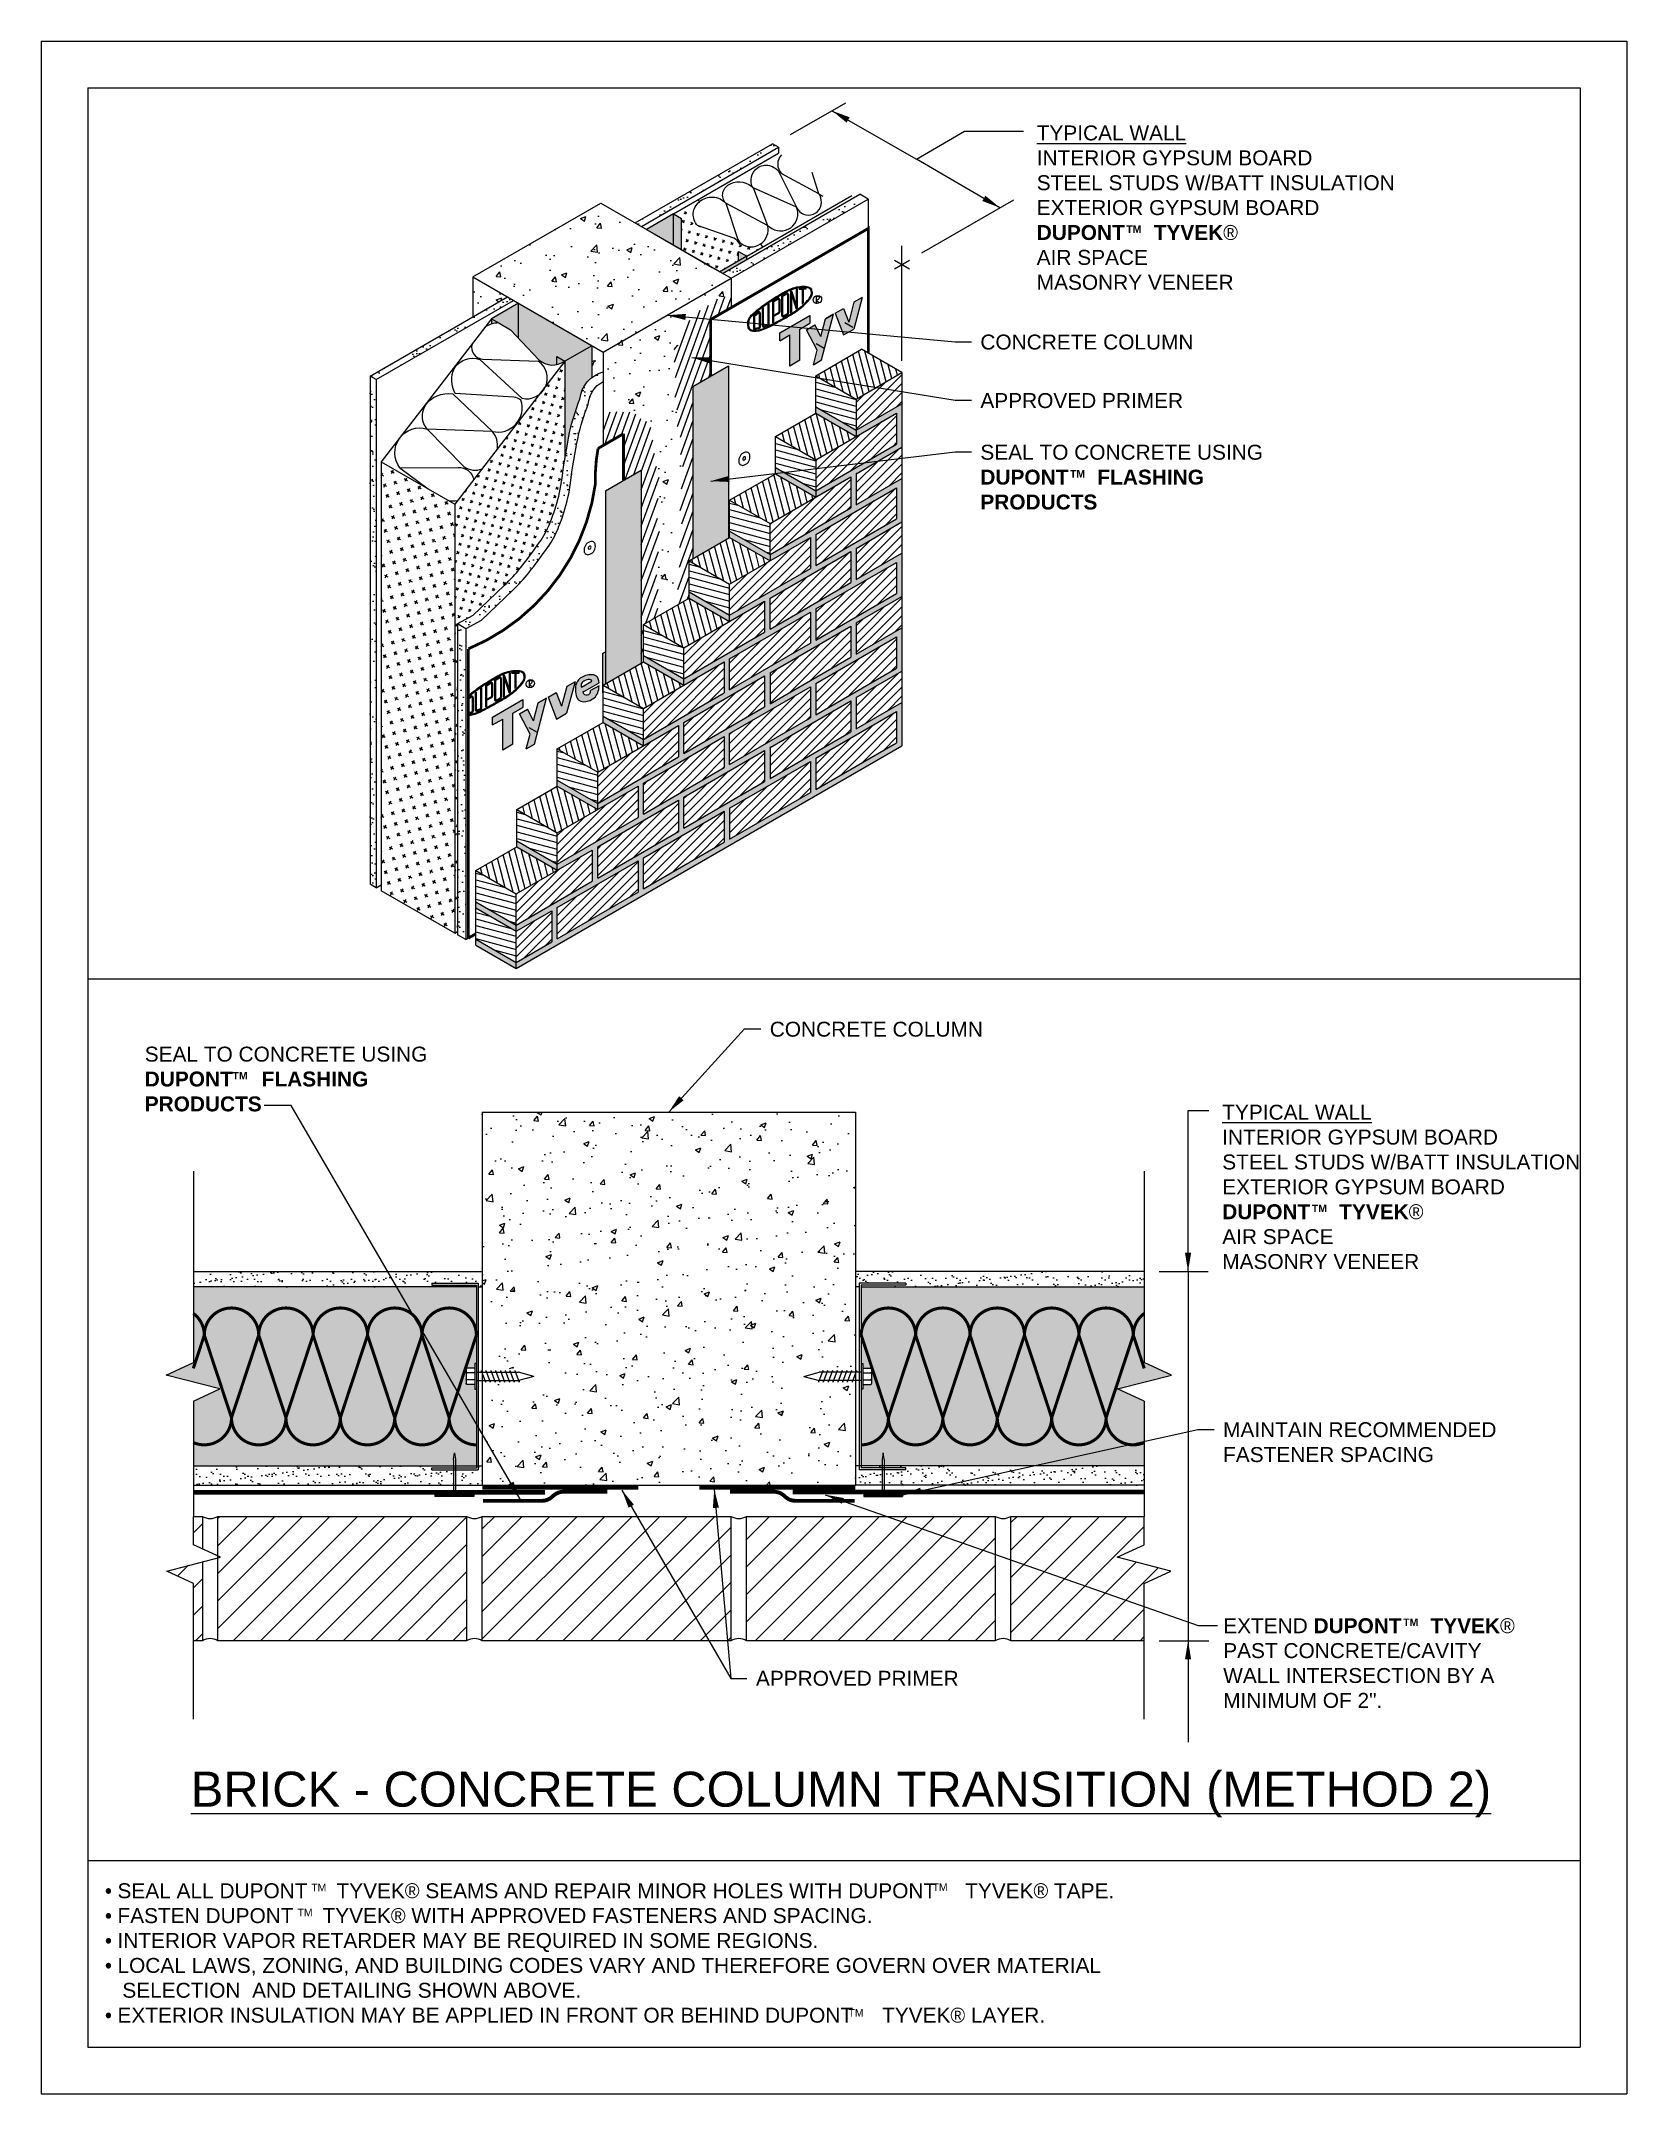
# Model space of a CAD drawing. Extents: x 0 to 51, y 0 to 66.
import ezdxf

# ---------------------------------------------------------------- set-up
doc = ezdxf.new("R2010")
doc.units = 0
doc.header["$LTSCALE"] = 1.5
doc.header["$MEASUREMENT"] = 0
doc.linetypes.add('CENTER', pattern=[2, 1.25, -0.25, 0.25, -0.25])
doc.linetypes.add('DASHED', pattern=[0.75, 0.5, -0.25])
doc.layers.get('DEFPOINTS').update_dxf_attribs({"linetype": 'CONTINUOUS'})
for name, color, linetype in [('8X11-TTB$0$B', 5, 'CONTINUOUS'), ('BRICK', 13, 'CONTINUOUS'), ('CLADDING', 252, 'CONTINUOUS'), ('DUPONT_FLASHING', 253, 'CENTER'), ('DUPONTLOGO', 242, 'CONTINUOUS'), ('FASTENING', 7, 'CONTINUOUS'), ('GROUT', 255, 'CONTINUOUS'), ('INSULATION', 40, 'CONTINUOUS'), ('PRIMER', 72, 'CONTINUOUS'), ('STRUCTURE', 252, 'CONTINUOUS'), ('STRUCTURE_SHADING', 254, 'CONTINUOUS'), ('TEXT', 7, 'CONTINUOUS'), ('TITLE', 7, 'CONTINUOUS'), ('TYVEK', 160, 'DASHED'), ('TYVEK_TEXT', 182, 'CONTINUOUS')]:
    doc.layers.add(name, color=color, linetype=linetype)
doc.styles.add('DETAILS', font='sanss___.ttf', dxfattribs={"height": 1})
doc.dimstyles.new('TYVEKDETAILS', dxfattribs={"dimscale": 6, "dimtxt": 1.5, "dimasz": 0.1, "dimexe": 0.75, "dimexo": 0.75, "dimgap": 0.75, "dimtad": 0, "dimtih": 1, "dimtoh": 1, "dimdec": 4, "dimzin": 0, "dimtxsty": 'DETAILS', "dimcen": 0.0625, "dimazin": 3, "dimtfac": 1, "dimtdec": 4, "dimtofl": 0, "dimtmove": 0, "dimatfit": 3, "dimtolj": 1, "dimtzin": 0})
pattern_1 = [(45, (47.6541, 11.8568), (-0.441942, 0.441942), [])]
pattern_2 = [(37.5, (109.74276, 10.0901), (-0.0157483, 0.481706), [0, -0.38, 0, -0.425, 0, -0.40625]), (7.5, (109.74276, 10.0901), (0.442444, 0.7055365), [0, -0.205, 0, -0.3425, 0, -0.13125]), (327.5, (109.43526, 10.0901), (0.7785355, 0.0014148), [0, -0.125, 0, -0.45, 0, -0.5875]), (317.5, (109.43526, 10.0901), (0.7515317, 0.219419), [0, -0.0625, 0, -0.295, 0, -0.3375])]
pattern_3 = [(45, (47.65412, 3.73793), (-0.1435869, 0.1435869), [])]
pattern_4 = [(37.5, (112.0784, 3.73793), (-0.0157483, 0.481706), [0, -0.38, 0, -0.425, 0, -0.40625]), (7.5, (112.0784, 3.73793), (0.4424442, 0.7055365), [0, -0.205, 0, -0.3425, 0, -0.13125]), (327.5, (111.7709, 3.73793), (0.7785355, 0.0014148), [0, -0.125, 0, -0.45, 0, -0.5875]), (317.5, (111.7709, 3.73793), (0.7515317, 0.219419), [0, -0.0625, 0, -0.295, 0, -0.3375])]
pattern_5 = [(50, (47.6541, 3.738), (1.79315, -0.15688), [0.1875, -2.0625]), (355, (47.6541, 3.738), (-0.34688, 1.88048), [0.15, -1.65]), (100.4514, (47.8036, 3.7249), (1.446273, 1.7236), [0.15935, -1.752855]), (46.1842, (47.6541, 4.238), (2.6681, -0.4138), [0.28125, -3.09375]), (96.6356, (47.8765, 4.2035), (2.33666, 2.43529), [0.23903, -2.62928]), (351.184, (47.654, 4.238), (2.33665, 2.4353), [0.225, -2.475]), (21, (47.9041, 4.113), (1.492268, -1.006547), [0.1875, -2.0625]), (326, (47.9041, 4.113), (0.60829, 1.812875), [0.15, -1.65]), (71.4514, (48.0285, 4.029), (2.100557, 0.806326), [0.15935, -1.752855]), (37.5, (47.6541, 3.73793), (0.0303996, 0.8322346), [0, -1.63, 0, -1.675, 0, -1.65625]), (7.5, (47.6541, 3.7379), (0.657674, 0.986029), [0, -0.955, 0, -1.5925, 0, -0.63125]), (327.5, (47.0966, 3.73793), (1.334556, -0.056387), [0, -0.625, 0, -1.95, 0, -2.5875]), (317.5, (46.8466, 3.7379), (1.457965, 0.250262), [0, -0.8125, 0, -1.295, 0, -1.8375])]
pattern_6 = [(345, (47.65412, 3.73793), (0.05255644, 0.1961433), [])]
pattern_7 = [(105, (47.65412, 3.73793), (-0.1961433, -0.05255644), [])]
pattern_8 = [(30, (47.65412, 3.73793), (0.0732051, 0.2732051), [0.1, -0.3]), (120, (47.72243, 3.71963), (-0.2732051, 0.0732051), [0.1, -0.3])]

msp = doc.modelspace()

# ---------------------------------------------------------------- texts
at = {"layer": 'TEXT', "attachment_point": 4, "style": 'DETAILS'}
for s, insert, char_height in [('{\\fArial|b0|i0|c0|p34;\\LTYPICAL WALL\\P}INTERIOR GYPSUM BOARD\\PSTEEL STUDS W/BATT INSULATION\\PEXTERIOR GYPSUM BOARD\\P{\\fArial|b1|i0|c0|p34;DUPONT     TYVEK\\fSymbol|b0|i0|c2|p18;â \\P\\fArial|b0|i0|c0|p34;AIR SPACE\\PMASONRY VENEER}', (32.019, 60.642), 0.48), ('{\\fSansSerif|b1|i0|c2|p2;TM}', (34.902, 59.953), 0.24), ('{\\fSansSerif|b1|i0|c2|p2;TM}', (33.091, 52.086), 0.24), ('{\\fSansSerif|b1|i0|c2|p2;TM}', (6.158, 32.735), 0.24), ('{\\fArial|b0|i0|c0|p34;\\LTYPICAL WALL\\P}INTERIOR GYPSUM BOARD\\PSTEEL STUDS W/BATT INSULATION\\PEXTERIOR GYPSUM BOARD\\P{\\fArial|b1|i0|c0|p34;DUPONT     TYVEK\\fSymbol|b0|i0|c2|p18;â \\P\\fArial|b0|i0|c0|p34;AIR SPACE\\PMASONRY VENEER}', (37.985, 29.159), 0.48), ('{\\fSansSerif|b1|i0|c2|p2;TM}', (40.867, 28.47), 0.24), ('{\\fSansSerif|b1|i0|c2|p2;TM}', (43.803, 15.164), 0.24)]:
    msp.add_mtext(s, dxfattribs=dict(at, insert=insert, char_height=char_height))
at = {"layer": 'TEXT', "style": 'DETAILS'}
for s, insert, char_height, width, attachment_point in [('CONCRETE COLUMN', (30.207, 56.564), 0.48, 10.15656, 1), ('APPROVED PRIMER', (30.207, 54.682), 0.48, 10.15656, 1), ('SEAL TO CONCRETE USING {\\fSansSerif|b1|i0|c2|p2;DUPONT     FLASHING PRODUCTS}', (30.207, 53.021), 0.48, 10.15656, 1), ('CONCRETE COLUMN', (23.434, 34.472), 0.48, 10.15656, 1), ('SEAL TO CONCRETE USING {\\fSansSerif|b1|i0|c2|p2;DUPONT     FLASHING PRODUCTS}', (3.334, 33.67), 0.48, 10.15656, 1), ('MAINTAIN RECOMMENDED FASTENER SPACING', (38.012, 21.596), 0.48, 10.15656, 1), ('EXTEND {\\fArial|b1|i0|c0|p34;DUPONT     TYVEK\\fSymbol|b0|i0|c2|p18;â \\fSansSerif|b1|i0|c2|p2; }PAST CONCRETE/CAVITY WALL INTERSECTION BY A MINIMUM OF 2".', (38.016, 15.293), 0.48, 10.15656, 1), ('APPROVED PRIMER', (22.99, 13.603), 0.48, 10.15656, 1), ('{\\LBRICK - CONCRETE COLUMN TRANSITION (METHOD 2)}', (25.724, 10.361), 1.125, 48.50525, 2), ('{\\fSymbol|b0|i0|c2|p18;· }SEAL ALL DUPONT     TYVEK{\\fSymbol|b0|i0|c2|p18;â} SEAMS AND REPAIR MINOR HOLES WITH DUPONT     TYVEK{\\fSymbol|b0|i0|c2|p18;â} TAPE.\\P{\\fSymbol|b0|i0|c2|p18;· }FASTEN DUPONT     TYVEK{\\fSymbol|b0|i0|c2|p18;â} WITH APPROVED FASTENERS AND SPACING.\\P{\\fSymbol|b0|i0|c2|p18;· }INTERIOR VAPOR RETARDER MAY BE REQUIRED IN SOME REGIONS.\\P{\\fSymbol|b0|i0|c2|p18;· }LOCAL LAWS, ZONING, AND BUILDING CODES VARY AND THEREFORE GOVERN OVER MATERIAL \\P   SELECTION  AND DETAILING SHOWN ABOVE.\\P{\\fSymbol|b0|i0|c2|p18;· }EXTERIOR INSULATION MAY BE APPLIED IN FRONT OR BEHIND DUPONT     TYVEK{\\fSymbol|b0|i0|c2|p18;â} LAYER.', (2.055, 6.773), 0.48, 35.73533, 1), ('TM', (8.69, 6.757), 0.24, 16.62, 1), ('TM', (28.669, 6.766), 0.24, 16.62, 1), ('TM', (8.248, 5.954), 0.24, 16.62, 1), ('TM', (25.966, 2.729), 0.24, 16.62, 1)]:
    msp.add_mtext(s, dxfattribs=dict(at, insert=insert, char_height=char_height, width=width, attachment_point=attachment_point))

# ---------------------------------------------------------------- blocks, each defined once
blk = doc.blocks.new('A$C717F1283')
at = {"layer": 'STRUCTURE'}
for p, q in [((0, 0.63), (0.208, 0.662)), ((0.208, 0.662), (1.343, 0.662)), ((1.343, 1.25), (1.343, 0)), ((1.343, 1.25), (1.406, 1.25)), ((1.375, 1.25), (1.375, 0)), ((1.406, 1.25), (1.406, 0)), ((0.208, 0.599), (0, 0.63)), ((0.208, 0.599), (1.343, 0.599)), ((1.343, 0), (1.406, 0))]:
    blk.add_line(p, q, dxfattribs=at)
blk = doc.blocks.new('A$C1409495A')
at = {"layer": 'DUPONTLOGO', "color": 242}
for p, q in [((0.23, 0.52), (0.23, 0)), ((0.23, 0.26), (0.44, 0.13))]:
    blk.add_line(p, q, dxfattribs=at)
blk.add_ellipse((0.33, 0.34), major_axis=(0.26, 0.232), ratio=0.903174, dxfattribs=at)
blk.add_spline([(0.23, 0.52), (0.43, 0.6), (0.46, 0.46), (0.23, 0.26)], degree=3, dxfattribs=at)

# ---------------------------------------------------------------- hatches: boundary and pattern name
at = {"layer": 'BRICK', "linetype": 'CONTINUOUS'}
h = msp.add_hatch(dxfattribs=at)
h.set_pattern_fill('ANSI31', color=256, scale=1.6245, angle=60, style=0)
h.set_pattern_definition(pattern_7)
h.paths.add_polyline_path([(26.385, 56.09), (24.916, 55.241), (26.215, 54.491), (27.684, 55.34)])
h = msp.add_hatch(dxfattribs=at)
h.set_pattern_fill('ANSI31', color=256, scale=1.6245, angle=300, style=0)
h.set_pattern_definition(pattern_6)
h.paths.add_polyline_path([(26.215, 54.491), (24.916, 55.241), (24.916, 54.241), (26.215, 53.491)])
h = msp.add_hatch(dxfattribs=at)
h.set_pattern_fill('ANSI31', color=256, scale=1.6245, style=0)
h.set_pattern_definition(pattern_3)
h.paths.add_polyline_path([(27.684, 54.34), (27.684, 55.34), (26.215, 54.491), (26.215, 53.491)])
h = msp.add_hatch(dxfattribs=at)
h.set_pattern_fill('ANSI31', color=256, scale=1.6245, angle=60, style=0)
h.set_pattern_definition(pattern_7)
h.paths.add_polyline_path([(26.215, 53.291), (24.916, 54.041), (23.616, 53.291), (24.916, 52.541)])
h = msp.add_hatch(dxfattribs=at)
h.set_pattern_fill('ANSI31', color=256, scale=1.6245, style=0)
h.set_pattern_definition(pattern_3)
h.paths.add_polyline_path([(27.514, 54.041), (24.916, 52.541), (24.916, 51.541), (27.514, 53.041)])
h = msp.add_hatch(dxfattribs=at)
h.set_pattern_fill('ANSI31', color=256, scale=1.6245, angle=300, style=0)
h.set_pattern_definition(pattern_6)
h.paths.add_polyline_path([(24.916, 52.541), (23.616, 53.291), (23.616, 52.291), (24.916, 51.541)])
h = msp.add_hatch(dxfattribs=at)
h.set_pattern_fill('ANSI31', color=256, scale=1.6245, style=0)
h.set_pattern_definition(pattern_3)
h.paths.add_polyline_path([(27.684, 51.94), (27.684, 52.94), (26.215, 52.091), (26.215, 51.091)])
h = msp.add_hatch(dxfattribs=at)
h.set_pattern_fill('ANSI31', color=256, scale=1.6245, angle=60, style=0)
h.set_pattern_definition(pattern_7)
h.paths.add_polyline_path([(24.916, 51.341), (23.616, 52.091), (22.144, 51.241), (23.443, 50.491)])
h = msp.add_hatch(dxfattribs=at)
h.set_pattern_fill('ANSI31', color=256, scale=1.6245, style=0)
h.set_pattern_definition(pattern_3)
h.paths.add_polyline_path([(26.041, 50.991), (26.041, 51.991), (23.443, 50.491), (23.443, 49.491)])
h = msp.add_hatch(dxfattribs=at)
h.set_pattern_fill('ANSI31', color=256, scale=1.6245, style=0)
h.set_pattern_definition(pattern_3)
h.paths.add_polyline_path([(27.514, 51.641), (24.916, 50.141), (24.916, 49.141), (27.514, 50.641)])
h = msp.add_hatch(dxfattribs=at)
h.set_pattern_fill('ANSI31', color=256, scale=1.6245, angle=300, style=0)
h.set_pattern_definition(pattern_6)
h.paths.add_polyline_path([(23.443, 50.491), (22.144, 51.241), (22.144, 50.241), (23.443, 49.491)])
h = msp.add_hatch(dxfattribs=at)
h.set_pattern_fill('ANSI31', color=256, scale=1.6245, style=0)
h.set_pattern_definition(pattern_3)
h.paths.add_polyline_path([(27.684, 50.54), (26.215, 49.691), (26.215, 48.691), (27.684, 49.54)])
h = msp.add_hatch(dxfattribs=at)
h.set_pattern_fill('ANSI31', color=256, scale=1.6245, angle=60, style=0)
h.set_pattern_definition(pattern_7)
h.paths.add_polyline_path([(22.144, 50.041), (20.845, 49.291), (22.144, 48.541), (23.443, 49.291)])
h = msp.add_hatch(dxfattribs=at)
h.set_pattern_fill('ANSI31', color=256, scale=1.6245, style=0)
h.set_pattern_definition(pattern_3)
h.paths.add_polyline_path([(24.742, 49.041), (24.742, 50.041), (22.144, 48.541), (22.144, 47.541)])
h = msp.add_hatch(dxfattribs=at)
h.set_pattern_fill('ANSI31', color=256, scale=1.6245, style=0)
h.set_pattern_definition(pattern_3)
h.paths.add_polyline_path([(26.041, 48.591), (26.041, 49.591), (23.443, 48.091), (23.443, 47.091)])
h = msp.add_hatch(dxfattribs=at)
h.set_pattern_fill('ANSI31', color=256, scale=1.6245, angle=300, style=0)
h.set_pattern_definition(pattern_6)
h.paths.add_polyline_path([(22.144, 48.541), (20.845, 49.291), (20.845, 48.291), (22.144, 47.541)])
h = msp.add_hatch(dxfattribs=at)
h.set_pattern_fill('ANSI31', color=256, scale=1.6245, style=0)
h.set_pattern_definition(pattern_3)
h.paths.add_polyline_path([(27.514, 48.241), (27.514, 49.241), (24.916, 47.741), (24.916, 46.741)])
h = msp.add_hatch(dxfattribs=at)
h.set_pattern_fill('ANSI31', color=256, scale=1.6245, angle=60, style=0)
h.set_pattern_definition(pattern_7)
h.paths.add_polyline_path([(22.144, 47.341), (20.845, 48.091), (19.373, 47.241), (20.672, 46.491)])
h = msp.add_hatch(dxfattribs=at)
h.set_pattern_fill('ANSI31', color=256, scale=1.6245, style=0)
h.set_pattern_definition(pattern_3)
h.paths.add_polyline_path([(23.27, 46.991), (23.27, 47.991), (20.672, 46.491), (20.672, 45.491)])
h = msp.add_hatch(dxfattribs=at)
h.set_pattern_fill('ANSI31', color=256, scale=1.6245, style=0)
h.set_pattern_definition(pattern_3)
h.paths.add_polyline_path([(24.742, 46.641), (24.742, 47.641), (22.144, 46.141), (22.144, 45.141)])
h = msp.add_hatch(dxfattribs=at)
h.set_pattern_fill('ANSI31', color=256, scale=1.6245, style=0)
h.set_pattern_definition(pattern_3)
h.paths.add_polyline_path([(27.684, 47.14), (27.684, 48.14), (26.215, 47.291), (26.215, 46.291)])
h = msp.add_hatch(dxfattribs=at)
h.set_pattern_fill('ANSI31', color=256, scale=1.6245, angle=300, style=0)
h.set_pattern_definition(pattern_6)
h.paths.add_polyline_path([(20.672, 46.491), (19.373, 47.241), (19.373, 46.241), (20.672, 45.491)])
h = msp.add_hatch(dxfattribs=at)
h.set_pattern_fill('ANSI31', color=256, scale=1.6245, style=0)
h.set_pattern_definition(pattern_3)
h.paths.add_polyline_path([(26.041, 46.191), (26.041, 47.191), (23.443, 45.691), (23.443, 44.691)])
h = msp.add_hatch(dxfattribs=at)
h.set_pattern_fill('ANSI31', color=256, scale=1.6245, style=0)
h.set_pattern_definition(pattern_3)
h.paths.add_polyline_path([(27.514, 45.841), (27.514, 46.841), (24.916, 45.341), (24.916, 44.341)])
h = msp.add_hatch(dxfattribs=at)
h.set_pattern_fill('ANSI31', color=256, scale=1.6245, angle=60, style=0)
h.set_pattern_definition(pattern_7)
h.paths.add_polyline_path([(20.672, 45.291), (19.373, 46.041), (18.074, 45.291), (19.373, 44.541)])
h = msp.add_hatch(dxfattribs=at)
h.set_pattern_fill('ANSI31', color=256, scale=1.6245, style=0)
h.set_pattern_definition(pattern_3)
h.paths.add_polyline_path([(21.971, 46.041), (19.373, 44.541), (19.373, 43.541), (21.971, 45.041)])
h = msp.add_hatch(dxfattribs=at)
h.set_pattern_fill('ANSI31', color=256, scale=1.6245, style=0)
h.set_pattern_definition(pattern_3)
h.paths.add_polyline_path([(23.27, 44.591), (23.27, 45.591), (20.672, 44.091), (20.672, 43.091)])
h = msp.add_hatch(dxfattribs=at)
h.set_pattern_fill('ANSI31', color=256, scale=1.6245, style=0)
h.set_pattern_definition(pattern_3)
h.paths.add_polyline_path([(27.684, 45.74), (26.215, 44.891), (26.215, 43.891), (27.684, 44.74)])
h = msp.add_hatch(dxfattribs=at)
h.set_pattern_fill('ANSI31', color=256, scale=1.6245, angle=300, style=0)
h.set_pattern_definition(pattern_6)
h.paths.add_polyline_path([(19.373, 44.541), (18.074, 45.291), (18.074, 44.291), (19.373, 43.541)])
h = msp.add_hatch(dxfattribs=at)
h.set_pattern_fill('ANSI31', color=256, scale=1.6245, style=0)
h.set_pattern_definition(pattern_3)
h.paths.add_polyline_path([(24.742, 44.241), (24.742, 45.241), (22.144, 43.741), (22.144, 42.741)])
h = msp.add_hatch(dxfattribs=at)
h.set_pattern_fill('ANSI31', color=256, scale=1.6245, style=0)
h.set_pattern_definition(pattern_3)
h.paths.add_polyline_path([(26.041, 44.791), (23.443, 43.291), (23.443, 42.291), (26.041, 43.791)])
h = msp.add_hatch(dxfattribs=at)
h.set_pattern_fill('ANSI31', color=256, scale=1.6245, style=0)
h.set_pattern_definition(pattern_3)
h.paths.add_polyline_path([(27.514, 43.441), (27.514, 44.441), (24.916, 42.941), (24.916, 41.941)])
h = msp.add_hatch(dxfattribs=at)
h.set_pattern_fill('ANSI31', color=256, scale=1.6245, angle=60, style=0)
h.set_pattern_definition(pattern_7)
h.paths.add_polyline_path([(18.074, 44.091), (16.602, 43.241), (17.901, 42.491), (19.373, 43.341)])
h = msp.add_hatch(dxfattribs=at)
h.set_pattern_fill('ANSI31', color=256, scale=1.6245, style=0)
h.set_pattern_definition(pattern_3)
h.paths.add_polyline_path([(20.499, 42.991), (20.499, 43.991), (17.901, 42.491), (17.901, 41.491)])
h = msp.add_hatch(dxfattribs=at)
h.set_pattern_fill('ANSI31', color=256, scale=1.6245, style=0)
h.set_pattern_definition(pattern_3)
h.paths.add_polyline_path([(21.971, 42.641), (21.971, 43.641), (19.373, 42.141), (19.373, 41.141)])
h = msp.add_hatch(dxfattribs=at)
h.set_pattern_fill('ANSI31', color=256, scale=1.6245, angle=300, style=0)
h.set_pattern_definition(pattern_6)
h.paths.add_polyline_path([(17.901, 42.491), (16.602, 43.241), (16.602, 42.241), (17.901, 41.491)])
h = msp.add_hatch(dxfattribs=at)
h.set_pattern_fill('ANSI31', color=256, scale=1.6245, style=0)
h.set_pattern_definition(pattern_3)
h.paths.add_polyline_path([(23.27, 42.191), (23.27, 43.191), (20.672, 41.691), (20.672, 40.691)])
h = msp.add_hatch(dxfattribs=at)
h.set_pattern_fill('ANSI31', color=256, scale=1.6245, style=0)
h.set_pattern_definition(pattern_3)
h.paths.add_polyline_path([(24.742, 42.841), (22.144, 41.341), (22.144, 40.341), (24.742, 41.841)])
h = msp.add_hatch(dxfattribs=at)
h.set_pattern_fill('ANSI31', color=256, scale=1.6245, angle=60, style=0)
h.set_pattern_definition(pattern_7)
h.paths.add_polyline_path([(16.602, 42.041), (15.303, 41.291), (16.602, 40.541), (17.901, 41.291)])
h = msp.add_hatch(dxfattribs=at)
h.set_pattern_fill('ANSI31', color=256, scale=1.6245, style=0)
h.set_pattern_definition(pattern_3)
h.paths.add_polyline_path([(19.2, 41.041), (19.2, 42.041), (16.602, 40.541), (16.602, 39.541)])
h = msp.add_hatch(dxfattribs=at)
h.set_pattern_fill('ANSI31', color=256, scale=1.6245, style=0)
h.set_pattern_definition(pattern_3)
h.paths.add_polyline_path([(20.499, 40.591), (20.499, 41.591), (17.901, 40.091), (17.901, 39.091)])
h = msp.add_hatch(dxfattribs=at)
h.set_pattern_fill('ANSI31', color=256, scale=1.6245, angle=300, style=0)
h.set_pattern_definition(pattern_6)
h.paths.add_polyline_path([(16.602, 40.541), (15.303, 41.291), (15.303, 40.291), (16.602, 39.541)])
h = msp.add_hatch(dxfattribs=at)
h.set_pattern_fill('ANSI31', color=256, scale=1.6245, style=0)
h.set_pattern_definition(pattern_3)
h.paths.add_polyline_path([(21.971, 40.241), (21.971, 41.241), (19.373, 39.741), (19.373, 38.741)])
h = msp.add_hatch(dxfattribs=at)
h.set_pattern_fill('ANSI31', color=256, scale=1.6245, angle=60, style=0)
h.set_pattern_definition(pattern_7)
h.paths.add_polyline_path([(16.602, 39.341), (15.303, 40.091), (13.982, 39.329), (15.281, 38.579)])
h = msp.add_hatch(dxfattribs=at)
h.set_pattern_fill('ANSI31', color=256, scale=1.6245, style=0)
h.set_pattern_definition(pattern_3)
h.paths.add_polyline_path([(17.728, 38.991), (17.728, 39.991), (15.281, 38.579), (15.281, 37.579)])
h = msp.add_hatch(dxfattribs=at)
h.set_pattern_fill('ANSI31', color=256, scale=1.6245, style=0)
h.set_pattern_definition(pattern_3)
h.paths.add_polyline_path([(19.2, 38.641), (19.2, 39.641), (16.602, 38.141), (16.602, 37.141)])
h = msp.add_hatch(dxfattribs=at)
h.set_pattern_fill('ANSI31', color=256, scale=1.6245, angle=300, style=0)
h.set_pattern_definition(pattern_6)
h.paths.add_polyline_path([(15.281, 38.579), (13.982, 39.329), (13.982, 38.329), (15.281, 37.579)])
h = msp.add_hatch(dxfattribs=at)
h.set_pattern_fill('ANSI31', color=256, scale=1.6245, angle=300, style=0)
h.set_pattern_definition(pattern_6)
h.paths.add_polyline_path([(15.281, 37.379), (13.982, 38.129), (13.982, 37.129), (15.281, 36.379)])
h = msp.add_hatch(dxfattribs=at)
h.set_pattern_fill('ANSI31', color=256, scale=1.6245, style=0)
h.set_pattern_definition(pattern_3)
h.paths.add_polyline_path([(16.428, 38.041), (15.281, 37.379), (15.281, 36.379), (16.428, 37.041)])
h = msp.add_hatch(dxfattribs=at)
h.set_pattern_fill('_USER', color=256, scale=0.625, angle=45, style=0, pattern_type=0)
h.set_pattern_definition([(45, (109.74276, 9.7496), (-0.4419417, 0.4419417), [])])
h.paths.add_polyline_path([(5.187, 18.569), (4.898, 18.569), (4.898, 18.415), (4.898, 17.658), (5.187, 17.524)])
h.paths.add_polyline_path([(5.187, 17.105), (4.041, 16.811), (4.898, 16.415), (4.898, 14.572), (5.187, 14.572)])
h = msp.add_hatch(dxfattribs=at)
h.set_pattern_fill('_USER', color=256, scale=0.625, angle=45, style=0, pattern_type=0)
h.set_pattern_definition(pattern_1)
h.paths.add_polyline_path([(13.687, 18.569), (5.687, 18.569), (5.687, 17.293), (5.771, 17.255), (5.687, 17.233), (5.687, 14.572), (13.687, 14.572)])
h = msp.add_hatch(dxfattribs=at)
h.set_pattern_fill('_USER', color=256, scale=0.625, angle=45, style=0, pattern_type=0)
h.set_pattern_definition(pattern_1)
h.paths.add_polyline_path([(22.187, 18.569), (14.187, 18.569), (14.187, 14.572), (22.187, 14.572)])
h = msp.add_hatch(dxfattribs=at)
h.set_pattern_fill('_USER', color=256, scale=0.625, angle=45, style=0, pattern_type=0)
h.set_pattern_definition(pattern_1)
h.paths.add_polyline_path([(30.687, 18.569), (22.687, 18.569), (22.687, 14.572), (30.687, 14.572)])
h = msp.add_hatch(dxfattribs=at)
h.set_pattern_fill('_USER', color=256, scale=0.625, angle=45, style=0, pattern_type=0)
h.set_pattern_definition(pattern_1)
h.paths.add_polyline_path([(35.477, 16.415), (36.333, 16.811), (34.603, 17.255), (35.477, 17.658), (35.477, 18.415), (35.477, 18.569), (31.187, 18.569), (31.187, 14.572), (35.477, 14.572)])
at = {"layer": 'CLADDING', "linetype": 'CONTINUOUS'}
h = msp.add_hatch(dxfattribs=at)
h.set_pattern_fill('AR-SAND', color=256, scale=0.25, style=0)
h.set_pattern_definition(pattern_2)
h.paths.add_polyline_path([(14.187, 26.444), (4.898, 26.444), (4.898, 25.944), (14, 25.944), (14, 26.006), (12.562, 26.006), (12.562, 26.069), (14.062, 26.069), (14.062, 25.944), (14.187, 25.944)])
h = msp.add_hatch(dxfattribs=at)
h.set_pattern_fill('AR-SAND', color=256, scale=0.25, style=0)
h.set_pattern_definition(pattern_2)
h.paths.add_polyline_path([(35.477, 26.444), (26.187, 26.444), (26.187, 25.944), (26.312, 25.944), (26.312, 26.069), (27.812, 26.069), (27.812, 26.006), (26.375, 26.006), (26.375, 25.944), (35.477, 25.944)])
h = msp.add_hatch(dxfattribs=at)
h.set_pattern_fill('AR-SAND', color=256, scale=0.25, style=0)
h.set_pattern_definition(pattern_2)
h.paths.add_polyline_path([(14.187, 20.194), (14.062, 20.194), (14.062, 20.069), (12.562, 20.069), (12.562, 20.131), (14, 20.131), (14, 20.194), (4.898, 20.194), (4.898, 19.569), (14.187, 19.569)])
h = msp.add_hatch(dxfattribs=at)
h.set_pattern_fill('AR-SAND', color=256, scale=0.25, style=0)
h.set_pattern_definition(pattern_2)
h.paths.add_polyline_path([(35.477, 20.194), (26.375, 20.194), (26.375, 20.131), (27.812, 20.131), (27.812, 20.069), (26.312, 20.069), (26.312, 20.194), (26.187, 20.194), (26.187, 19.569), (35.477, 19.569)])
at = {"layer": 'DUPONT_FLASHING'}
h = msp.add_hatch(color=256, dxfattribs=at)
h.paths.add_polyline_path([(22.111, 55.558), (20.961, 54.894), (20.961, 49.358), (22.111, 50.022)])
h.paths.add_polyline_path([(19.304, 52.205), (18.154, 51.541), (18.154, 45.337), (19.304, 46.001)])
at = {"layer": 'DUPONTLOGO'}
h = msp.add_hatch(color=242, dxfattribs=at)
edge = h.paths.add_edge_path()
edge.add_spline(control_points=[(23.745, 57.844), (23.612, 57.763), (23.348, 57.601), (23.012, 57.343), (22.725, 57.096), (22.725, 56.899), (22.725, 56.834)], knot_values=[0, 0, 0, 0, 0.232663, 0.461387, 0.653522, 0.747926, 0.747926, 0.747926, 0.747926], degree=3, periodic=0)
edge.add_spline(control_points=[(22.725, 56.834), (22.725, 56.833), (22.726, 56.831), (22.726, 56.83)], knot_values=[0, 0, 0, 0, 0.002347, 0.002347, 0.002347, 0.002347], degree=3, periodic=0)
edge.add_line((22.726, 56.83), (22.757, 56.834))
edge.add_spline(control_points=[(22.757, 56.834), (22.757, 56.835), (22.756, 56.836), (22.756, 56.837)], knot_values=[0.001175, 0.001175, 0.001175, 0.001175, 0.002358, 0.002358, 0.002358, 0.002358], degree=3, periodic=0)
edge.add_spline(control_points=[(22.756, 56.837), (22.756, 56.915), (22.758, 56.986), (22.812, 57.108), (22.861, 57.165), (23.003, 57.295), (23.097, 57.367), (23.273, 57.502), (23.362, 57.565), (23.555, 57.691), (23.658, 57.754), (23.761, 57.817)], knot_values=[0.001205, 0.001205, 0.001205, 0.001205, 0.114856, 0.114856, 0.229711, 0.229711, 0.398491, 0.398491, 0.567271, 0.567271, 0.747926, 0.747926, 0.747926, 0.747926], degree=3, periodic=0)
edge.add_spline(control_points=[(23.761, 57.817), (23.898, 57.898), (24.033, 57.978), (24.265, 58.057), (24.351, 58.075), (24.531, 58.089), (24.634, 58.095), (24.716, 58.045), (24.734, 58.027), (24.754, 58.006)], knot_values=[0, 0, 0, 0, 0.237846, 0.237846, 0.375936, 0.375936, 0.514027, 0.514027, 0.556048, 0.556048, 0.556048, 0.556048], degree=3, periodic=0)
edge.add_line((24.754, 58.006), (24.782, 58.022))
edge.add_spline(control_points=[(24.782, 58.022), (24.761, 58.044), (24.694, 58.115), (24.506, 58.121), (24.295, 58.101), (24.028, 58.013), (23.855, 57.909), (23.745, 57.844)], knot_values=[0, 0, 0, 0, 0.044057, 0.144682, 0.25739, 0.368627, 0.559907, 0.559907, 0.559907, 0.559907], degree=3, periodic=0)
for color, points in [(242, [(23.41, 57.558), (23.378, 57.537), (23.378, 56.908, -0.293439), (23.369, 56.894), (23.244, 56.837, -0.546266), (23.222, 56.851), (23.222, 57.422), (23.191, 57.4), (23.191, 56.851, 0.546266), (23.257, 56.808), (23.382, 56.866, 0.293439), (23.41, 56.908)]), (242, [(24.097, 57.257), (24.128, 57.278), (24.128, 57.866), (24.285, 57.381), (24.316, 57.401), (24.316, 58.033), (24.285, 58.023), (24.285, 57.51), (24.128, 57.973), (24.097, 57.963)]), (242, [(24.505, 58.018), (24.597, 58.022), (24.597, 58.053), (24.378, 58.044), (24.378, 58.012), (24.474, 58.016), (24.474, 57.539), (24.505, 57.568)]), (182, [(25.973, 56.963), (25.802, 57.404), (25.54, 57.253), (25.81, 56.553), (26.135, 56.741), (26.406, 57.753), (26.143, 57.601)]), (182, [(24.078, 56.553), (24.078, 55.553), (24.403, 55.741), (24.403, 56.741), (24.728, 56.928), (24.728, 57.178), (23.753, 56.616), (23.753, 56.366)]), (182, [(25.485, 57.221), (25.223, 57.07), (25.073, 56.499), (24.882, 56.873), (24.619, 56.721), (24.958, 56.061), (24.836, 55.596), (25.098, 55.748)]), (242, [(13.742, 44.958), (13.742, 44.918), (13.746, 44.922), (13.751, 44.926), (13.755, 44.93), (13.76, 44.933), (13.765, 44.937), (13.769, 44.941), (13.774, 44.945), (13.778, 44.949), (13.783, 44.953), (13.788, 44.956), (13.792, 44.96), (13.797, 44.964), (13.802, 44.968), (13.806, 44.972), (13.811, 44.975), (13.816, 44.979), (13.82, 44.983), (13.825, 44.987), (13.83, 44.99), (13.834, 44.994), (13.839, 44.998), (13.844, 45.001), (13.848, 45.005), (13.853, 45.009), (13.858, 45.012), (13.862, 45.016), (13.867, 45.02), (13.872, 45.023), (13.876, 45.027), (13.881, 45.031), (13.886, 45.034), (13.89, 45.038), (13.895, 45.042), (13.9, 45.045), (13.904, 45.049), (13.909, 45.052), (13.914, 45.056), (13.918, 45.059), (13.923, 45.063), (13.927, 45.066), (13.932, 45.07), (13.937, 45.074), (13.941, 45.077), (13.946, 45.081), (13.95, 45.084), (13.955, 45.088), (13.96, 45.091), (13.964, 45.095), (13.969, 45.098), (13.973, 45.101), (13.978, 45.105), (13.983, 45.108), (13.987, 45.112), (13.992, 45.115), (13.996, 45.119), (14.001, 45.122), (14.006, 45.125), (14.01, 45.129), (14.015, 45.132), (14.019, 45.136), (14.024, 45.139), (14.029, 45.142), (14.033, 45.146), (14.038, 45.149), (14.042, 45.152), (14.047, 45.156), (14.052, 45.159), (14.056, 45.163), (14.061, 45.166), (14.066, 45.169), (14.07, 45.172), (14.075, 45.176), (14.08, 45.179), (14.084, 45.182), (14.089, 45.186), (14.093, 45.189), (14.098, 45.192), (14.103, 45.196), (14.108, 45.199), (14.112, 45.202), (14.117, 45.205), (14.122, 45.209), (14.126, 45.212), (14.131, 45.215), (14.136, 45.218), (14.14, 45.222), (14.145, 45.225), (14.15, 45.228), (14.155, 45.231), (14.159, 45.235), (14.164, 45.238), (14.169, 45.241), (14.174, 45.244), (14.178, 45.247), (14.183, 45.251), (14.188, 45.254), (14.193, 45.257), (14.197, 45.26), (14.202, 45.263), (14.207, 45.266), (14.212, 45.27), (14.217, 45.273), (14.221, 45.276), (14.226, 45.279), (14.231, 45.282), (14.236, 45.285), (14.241, 45.289), (14.246, 45.292), (14.25, 45.295), (14.255, 45.298), (14.26, 45.301), (14.265, 45.304), (14.27, 45.307), (14.275, 45.311), (14.28, 45.314), (14.285, 45.317), (14.29, 45.32), (14.294, 45.323), (14.299, 45.326), (14.304, 45.329), (14.309, 45.332), (14.314, 45.336), (14.319, 45.339), (14.324, 45.342), (14.329, 45.345), (14.334, 45.348), (14.339, 45.351), (14.344, 45.354), (14.349, 45.357), (14.353, 45.36), (14.358, 45.363), (14.363, 45.366), (14.368, 45.37), (14.373, 45.373), (14.378, 45.376), (14.383, 45.379), (14.388, 45.382), (14.393, 45.385), (14.398, 45.388), (14.403, 45.391), (14.408, 45.394), (14.413, 45.397), (14.418, 45.4), (14.423, 45.403), (14.428, 45.406), (14.433, 45.409), (14.438, 45.413), (14.443, 45.416), (14.448, 45.419), (14.453, 45.422), (14.458, 45.425), (14.463, 45.428), (14.468, 45.431), (14.473, 45.434), (14.478, 45.437), (14.483, 45.44), (14.488, 45.443), (14.493, 45.446), (14.498, 45.449), (14.503, 45.452), (14.508, 45.455), (14.513, 45.458), (14.518, 45.461), (14.523, 45.464), (14.528, 45.468), (14.531, 45.47), (14.535, 45.472), (14.539, 45.474), (14.543, 45.476), (14.546, 45.479), (14.55, 45.481), (14.554, 45.483), (14.558, 45.485), (14.561, 45.488), (14.565, 45.49), (14.569, 45.492), (14.573, 45.494), (14.576, 45.496), (14.58, 45.499), (14.584, 45.501), (14.588, 45.503), (14.591, 45.505), (14.595, 45.507), (14.599, 45.51), (14.602, 45.512), (14.606, 45.514), (14.61, 45.516), (14.614, 45.518), (14.617, 45.52), (14.621, 45.523), (14.625, 45.525), (14.629, 45.527), (14.632, 45.529), (14.636, 45.531), (14.64, 45.533), (14.644, 45.536), (14.647, 45.538), (14.651, 45.54), (14.655, 45.542), (14.659, 45.544), (14.662, 45.546), (14.666, 45.548), (14.67, 45.55), (14.674, 45.552), (14.677, 45.555), (14.681, 45.557), (14.685, 45.559), (14.689, 45.561), (14.693, 45.563), (14.696, 45.565), (14.7, 45.567), (14.704, 45.569), (14.708, 45.571), (14.711, 45.573), (14.715, 45.575), (14.719, 45.577), (14.723, 45.579), (14.727, 45.581), (14.73, 45.583), (14.734, 45.585), (14.738, 45.587), (14.742, 45.589), (14.746, 45.591), (14.749, 45.593), (14.753, 45.595), (14.757, 45.597), (14.761, 45.599), (14.765, 45.601), (14.768, 45.603), (14.772, 45.605), (14.776, 45.607), (14.78, 45.609), (14.784, 45.61), (14.788, 45.612), (14.791, 45.614), (14.795, 45.616), (14.799, 45.618), (14.803, 45.62), (14.807, 45.622), (14.811, 45.623), (14.815, 45.625), (14.818, 45.627), (14.822, 45.629), (14.826, 45.63), (14.83, 45.632), (14.834, 45.634), (14.838, 45.636), (14.842, 45.637), (14.846, 45.639), (14.85, 45.641), (14.853, 45.643), (14.857, 45.644), (14.861, 45.646), (14.865, 45.648), (14.869, 45.649), (14.873, 45.651), (14.877, 45.652), (14.881, 45.654), (14.885, 45.656), (14.889, 45.657), (14.893, 45.659), (14.897, 45.66), (14.901, 45.662), (14.905, 45.663), (14.909, 45.665), (14.913, 45.666), (14.917, 45.668), (14.921, 45.669), (14.925, 45.671), (14.929, 45.672), (14.933, 45.674), (14.937, 45.675), (14.941, 45.677), (14.945, 45.678), (14.949, 45.679), (14.953, 45.681), (14.957, 45.682), (14.961, 45.683), (14.965, 45.685), (14.969, 45.686), (14.973, 45.687), (14.977, 45.688), (14.981, 45.69), (14.985, 45.691), (14.989, 45.692), (14.993, 45.693), (14.997, 45.694), (15.001, 45.696), (15.005, 45.697), (15.009, 45.698), (15.013, 45.699), (15.017, 45.7), (15.021, 45.701), (15.025, 45.702), (15.029, 45.703), (15.033, 45.704), (15.037, 45.705), (15.041, 45.706), (15.046, 45.707), (15.05, 45.708), (15.054, 45.709), (15.058, 45.71), (15.062, 45.711), (15.066, 45.712), (15.07, 45.713), (15.074, 45.713), (15.078, 45.714), (15.082, 45.715), (15.086, 45.716), (15.09, 45.717), (15.095, 45.717), (15.099, 45.718), (15.103, 45.719), (15.107, 45.72), (15.111, 45.72), (15.115, 45.721), (15.119, 45.722), (15.123, 45.722), (15.127, 45.723), (15.132, 45.724), (15.136, 45.724), (15.14, 45.725), (15.144, 45.725), (15.148, 45.726), (15.152, 45.727), (15.157, 45.727), (15.161, 45.728), (15.165, 45.728), (15.169, 45.729), (15.173, 45.729), (15.178, 45.729), (15.182, 45.73), (15.186, 45.73), (15.19, 45.731), (15.194, 45.731), (15.199, 45.731), (15.203, 45.732), (15.207, 45.732), (15.211, 45.732), (15.216, 45.733), (15.22, 45.733), (15.224, 45.733), (15.229, 45.734), (15.233, 45.734), (15.237, 45.734), (15.242, 45.735), (15.246, 45.735), (15.25, 45.735), (15.255, 45.735), (15.259, 45.736), (15.263, 45.736), (15.268, 45.736), (15.272, 45.736), (15.277, 45.737), (15.281, 45.737), (15.286, 45.737), (15.29, 45.737), (15.294, 45.737), (15.299, 45.737), (15.303, 45.737), (15.307, 45.737), (15.312, 45.737), (15.316, 45.737), (15.321, 45.737), (15.325, 45.737), (15.329, 45.737), (15.334, 45.737), (15.338, 45.737), (15.342, 45.737), (15.346, 45.736), (15.351, 45.736), (15.355, 45.736), (15.359, 45.736), (15.363, 45.735), (15.367, 45.735), (15.371, 45.734), (15.375, 45.734), (15.38, 45.733), (15.384, 45.733), (15.388, 45.732), (15.391, 45.732), (15.395, 45.731), (15.399, 45.73), (15.403, 45.729), (15.407, 45.728), (15.411, 45.728), (15.414, 45.727), (15.418, 45.726), (15.422, 45.725), (15.425, 45.724), (15.429, 45.722), (15.432, 45.721), (15.436, 45.72), (15.439, 45.719), (15.443, 45.717), (15.446, 45.716), (15.449, 45.714), (15.452, 45.713), (15.456, 45.711), (15.459, 45.71), (15.462, 45.708), (15.465, 45.706), (15.468, 45.704), (15.471, 45.702), (15.473, 45.7), (15.476, 45.698), (15.479, 45.696), (15.482, 45.693), (15.485, 45.691), (15.488, 45.688), (15.491, 45.686), (15.494, 45.683), (15.497, 45.68), (15.5, 45.678), (15.502, 45.675), (15.505, 45.672), (15.508, 45.669), (15.511, 45.666), (15.514, 45.663), (15.517, 45.66), (15.52, 45.656), (15.548, 45.672), (15.545, 45.676), (15.542, 45.679), (15.539, 45.682), (15.536, 45.685), (15.533, 45.688), (15.53, 45.692), (15.527, 45.695), (15.524, 45.698), (15.52, 45.701), (15.517, 45.704), (15.514, 45.707), (15.511, 45.71), (15.507, 45.713), (15.504, 45.716), (15.501, 45.718), (15.497, 45.721), (15.494, 45.724), (15.491, 45.726), (15.487, 45.729), (15.484, 45.731), (15.48, 45.733), (15.476, 45.736), (15.473, 45.738), (15.469, 45.74), (15.465, 45.742), (15.461, 45.743), (15.457, 45.745), (15.453, 45.747), (15.449, 45.748), (15.445, 45.75), (15.441, 45.751), (15.437, 45.753), (15.433, 45.754), (15.429, 45.755), (15.425, 45.756), (15.42, 45.757), (15.416, 45.758), (15.412, 45.759), (15.408, 45.76), (15.403, 45.761), (15.399, 45.762), (15.395, 45.763), (15.39, 45.763), (15.386, 45.764), (15.381, 45.764), (15.377, 45.765), (15.372, 45.765), (15.368, 45.766), (15.363, 45.766), (15.359, 45.766), (15.354, 45.767), (15.35, 45.767), (15.345, 45.767), (15.341, 45.767), (15.336, 45.767), (15.331, 45.768), (15.327, 45.768), (15.322, 45.768), (15.318, 45.768), (15.313, 45.768), (15.308, 45.768), (15.304, 45.768), (15.299, 45.768), (15.295, 45.768), (15.29, 45.767), (15.286, 45.767), (15.281, 45.767), (15.277, 45.767), (15.272, 45.767), (15.268, 45.767), (15.263, 45.767), (15.259, 45.766), (15.254, 45.766), (15.25, 45.766), (15.245, 45.766), (15.241, 45.766), (15.236, 45.765), (15.232, 45.765), (15.227, 45.765), (15.223, 45.765), (15.219, 45.764), (15.214, 45.764), (15.21, 45.764), (15.205, 45.763), (15.201, 45.763), (15.197, 45.763), (15.192, 45.762), (15.188, 45.762), (15.184, 45.761), (15.179, 45.761), (15.175, 45.761), (15.171, 45.76), (15.166, 45.76), (15.162, 45.759), (15.158, 45.759), (15.153, 45.758), (15.149, 45.758), (15.145, 45.757), (15.14, 45.757), (15.136, 45.756), (15.132, 45.755), (15.128, 45.755), (15.123, 45.754), (15.119, 45.754), (15.115, 45.753), (15.111, 45.752), (15.106, 45.751), (15.102, 45.751), (15.098, 45.75), (15.094, 45.749), (15.089, 45.749), (15.085, 45.748), (15.081, 45.747), (15.077, 45.746), (15.072, 45.745), (15.068, 45.744), (15.064, 45.744), (15.06, 45.743), (15.055, 45.742), (15.051, 45.741), (15.047, 45.74), (15.043, 45.739), (15.038, 45.738), (15.034, 45.737), (15.03, 45.736), (15.026, 45.735), (15.021, 45.734), (15.017, 45.733), (15.013, 45.731), (15.009, 45.73), (15.005, 45.729), (15, 45.728), (14.996, 45.727), (14.992, 45.726), (14.988, 45.724), (14.984, 45.723), (14.979, 45.722), (14.975, 45.721), (14.971, 45.719), (14.967, 45.718), (14.963, 45.717), (14.958, 45.715), (14.954, 45.714), (14.95, 45.713), (14.946, 45.711), (14.942, 45.71), (14.938, 45.709), (14.933, 45.707), (14.929, 45.706), (14.925, 45.704), (14.921, 45.703), (14.917, 45.701), (14.913, 45.7), (14.909, 45.698), (14.904, 45.697), (14.9, 45.695), (14.896, 45.694), (14.892, 45.692), (14.888, 45.691), (14.884, 45.689), (14.88, 45.687), (14.876, 45.686), (14.872, 45.684), (14.868, 45.682), (14.863, 45.681), (14.859, 45.679), (14.855, 45.677), (14.851, 45.676), (14.847, 45.674), (14.843, 45.672), (14.839, 45.671), (14.835, 45.669), (14.831, 45.667), (14.827, 45.665), (14.823, 45.664), (14.819, 45.662), (14.815, 45.66), (14.811, 45.658), (14.807, 45.656), (14.803, 45.654), (14.799, 45.653), (14.795, 45.651), (14.791, 45.649), (14.787, 45.647), (14.783, 45.645), (14.779, 45.643), (14.775, 45.641), (14.772, 45.639), (14.768, 45.638), (14.764, 45.636), (14.76, 45.634), (14.756, 45.632), (14.752, 45.63), (14.748, 45.628), (14.744, 45.626), (14.74, 45.624), (14.736, 45.622), (14.732, 45.62), (14.729, 45.618), (14.725, 45.616), (14.721, 45.614), (14.717, 45.612), (14.713, 45.61), (14.709, 45.608), (14.705, 45.606), (14.701, 45.604), (14.698, 45.601), (14.694, 45.599), (14.69, 45.597), (14.686, 45.595), (14.682, 45.593), (14.678, 45.591), (14.675, 45.589), (14.671, 45.587), (14.667, 45.585), (14.663, 45.583), (14.659, 45.58), (14.655, 45.578), (14.652, 45.576), (14.648, 45.574), (14.644, 45.572), (14.64, 45.57), (14.636, 45.567), (14.633, 45.565), (14.629, 45.563), (14.625, 45.561), (14.621, 45.559), (14.617, 45.557), (14.614, 45.554), (14.61, 45.552), (14.606, 45.55), (14.602, 45.548), (14.598, 45.546), (14.595, 45.543), (14.591, 45.541), (14.587, 45.539), (14.583, 45.537), (14.58, 45.535), (14.576, 45.532), (14.572, 45.53), (14.568, 45.528), (14.564, 45.526), (14.561, 45.523), (14.557, 45.521), (14.553, 45.519), (14.549, 45.517), (14.546, 45.515), (14.542, 45.512), (14.538, 45.51), (14.534, 45.508), (14.531, 45.506), (14.527, 45.503), (14.523, 45.501), (14.519, 45.499), (14.516, 45.497), (14.512, 45.494), (14.507, 45.491), (14.502, 45.488), (14.497, 45.485), (14.492, 45.482), (14.487, 45.479), (14.482, 45.476), (14.477, 45.473), (14.472, 45.47), (14.467, 45.467), (14.462, 45.464), (14.457, 45.461), (14.452, 45.458), (14.447, 45.455), (14.442, 45.451), (14.437, 45.448), (14.432, 45.445), (14.426, 45.442), (14.421, 45.439), (14.416, 45.436), (14.411, 45.433), (14.406, 45.43), (14.401, 45.427), (14.396, 45.424), (14.391, 45.421), (14.386, 45.418), (14.381, 45.414), (14.377, 45.411), (14.372, 45.408), (14.367, 45.405), (14.362, 45.402), (14.357, 45.399), (14.352, 45.396), (14.347, 45.393), (14.342, 45.39), (14.337, 45.387), (14.332, 45.384), (14.327, 45.38), (14.322, 45.377), (14.317, 45.374), (14.312, 45.371), (14.307, 45.368), (14.302, 45.365), (14.297, 45.362), (14.292, 45.359), (14.287, 45.355), (14.282, 45.352), (14.277, 45.349), (14.272, 45.346), (14.267, 45.343), (14.263, 45.34), (14.258, 45.337), (14.253, 45.333), (14.248, 45.33), (14.243, 45.327), (14.238, 45.324), (14.233, 45.321), (14.228, 45.318), (14.223, 45.315), (14.218, 45.311), (14.214, 45.308), (14.209, 45.305), (14.204, 45.302), (14.199, 45.299), (14.194, 45.295), (14.189, 45.292), (14.184, 45.289), (14.18, 45.286), (14.175, 45.283), (14.17, 45.279), (14.165, 45.276), (14.16, 45.273), (14.155, 45.27), (14.151, 45.266), (14.146, 45.263), (14.141, 45.26), (14.136, 45.257), (14.132, 45.253), (14.127, 45.25), (14.122, 45.247), (14.117, 45.244), (14.112, 45.24), (14.108, 45.237), (14.103, 45.234), (14.098, 45.231), (14.094, 45.227), (14.089, 45.224), (14.084, 45.221), (14.079, 45.217), (14.075, 45.214), (14.07, 45.211), (14.065, 45.207), (14.061, 45.204), (14.056, 45.201), (14.051, 45.197), (14.047, 45.194), (14.042, 45.191), (14.037, 45.187), (14.033, 45.184), (14.028, 45.181), (14.023, 45.177), (14.019, 45.174), (14.014, 45.17), (14.009, 45.167), (14.005, 45.164), (14, 45.16), (13.995, 45.157), (13.991, 45.153), (13.986, 45.15), (13.981, 45.147), (13.977, 45.143), (13.972, 45.14), (13.968, 45.136), (13.963, 45.133), (13.958, 45.129), (13.954, 45.126), (13.949, 45.122), (13.944, 45.119), (13.94, 45.115), (13.935, 45.112), (13.931, 45.108), (13.926, 45.105), (13.921, 45.101), (13.917, 45.098), (13.912, 45.094), (13.908, 45.09), (13.903, 45.087), (13.898, 45.083), (13.894, 45.08), (13.889, 45.076), (13.884, 45.073), (13.88, 45.069), (13.875, 45.065), (13.871, 45.062), (13.866, 45.058), (13.861, 45.054), (13.857, 45.051), (13.852, 45.047), (13.847, 45.043), (13.843, 45.04), (13.838, 45.036), (13.834, 45.032), (13.829, 45.029), (13.824, 45.025), (13.82, 45.021), (13.815, 45.018), (13.81, 45.014), (13.806, 45.01), (13.801, 45.006), (13.796, 45.002), (13.792, 44.999), (13.787, 44.995), (13.782, 44.991), (13.778, 44.987), (13.773, 44.983), (13.768, 44.98), (13.764, 44.976), (13.759, 44.972), (13.754, 44.968), (13.749, 44.964), (13.745, 44.96)]), (242, [(14.864, 44.907), (14.895, 44.928), (14.895, 45.516), (15.051, 45.031), (15.082, 45.052), (15.082, 45.683), (15.051, 45.673), (15.051, 45.16), (14.895, 45.623), (14.864, 45.613)]), (242, [(15.271, 45.668), (15.364, 45.672), (15.364, 45.703), (15.145, 45.694), (15.145, 45.663), (15.24, 45.667), (15.24, 45.189), (15.271, 45.218)]), (242, [(14.176, 45.208), (14.145, 45.187), (14.145, 44.559, -0.293439), (14.136, 44.544), (14.011, 44.487, -0.546266), (13.989, 44.501), (13.989, 45.072), (13.957, 45.05), (13.957, 44.501, 0.546266), (14.024, 44.459), (14.149, 44.516, 0.293439), (14.176, 44.559)]), (242, [(13.742, 44.353), (13.742, 44.322), (13.744, 44.322), (13.746, 44.322), (13.749, 44.322), (13.752, 44.323), (13.754, 44.323), (13.757, 44.323), (13.759, 44.323), (13.762, 44.323), (13.764, 44.323), (13.767, 44.324), (13.77, 44.324), (13.772, 44.324), (13.775, 44.324), (13.777, 44.325), (13.78, 44.325), (13.783, 44.325), (13.785, 44.326), (13.788, 44.326), (13.79, 44.326), (13.793, 44.326), (13.796, 44.327), (13.798, 44.327), (13.801, 44.327), (13.803, 44.328), (13.806, 44.328), (13.808, 44.329), (13.811, 44.329), (13.814, 44.329), (13.816, 44.33), (13.819, 44.33), (13.821, 44.33), (13.824, 44.331), (13.826, 44.331), (13.829, 44.332), (13.831, 44.332), (13.834, 44.333), (13.836, 44.333), (13.839, 44.333), (13.841, 44.334), (13.844, 44.334), (13.846, 44.335), (13.849, 44.335), (13.851, 44.336), (13.854, 44.336), (13.856, 44.337), (13.859, 44.337), (13.861, 44.338), (13.864, 44.338), (13.866, 44.339), (13.869, 44.339), (13.871, 44.34), (13.873, 44.34), (13.876, 44.341), (13.878, 44.341), (13.881, 44.342), (13.883, 44.342), (13.885, 44.343), (13.888, 44.343), (13.89, 44.344), (13.892, 44.344), (13.895, 44.345), (13.897, 44.346), (13.899, 44.346), (13.902, 44.347), (13.904, 44.347), (13.906, 44.348), (13.909, 44.349), (13.911, 44.349), (13.913, 44.35), (13.915, 44.35), (13.918, 44.351), (13.92, 44.352), (13.922, 44.352), (13.925, 44.353), (13.927, 44.353), (13.929, 44.354), (13.931, 44.355), (13.933, 44.355), (13.936, 44.356), (13.938, 44.357), (13.94, 44.357), (13.942, 44.358), (13.944, 44.359), (13.947, 44.359), (13.949, 44.36), (13.951, 44.361), (13.953, 44.361), (13.955, 44.362), (13.958, 44.363), (13.96, 44.363), (13.962, 44.364), (13.964, 44.365), (13.966, 44.365), (13.968, 44.366), (13.97, 44.367), (13.972, 44.367), (13.975, 44.368), (13.977, 44.369), (13.979, 44.37), (13.981, 44.37), (13.983, 44.371), (13.985, 44.372), (13.987, 44.372), (13.989, 44.373), (13.979, 44.403), (13.977, 44.402), (13.975, 44.401), (13.973, 44.401), (13.971, 44.4), (13.969, 44.399), (13.967, 44.398), (13.965, 44.398), (13.962, 44.397), (13.96, 44.396), (13.958, 44.396), (13.956, 44.395), (13.954, 44.394), (13.952, 44.394), (13.95, 44.393), (13.948, 44.392), (13.946, 44.392), (13.944, 44.391), (13.942, 44.39), (13.94, 44.39), (13.938, 44.389), (13.935, 44.388), (13.933, 44.388), (13.931, 44.387), (13.929, 44.387), (13.927, 44.386), (13.925, 44.385), (13.923, 44.385), (13.92, 44.384), (13.918, 44.383), (13.916, 44.383), (13.914, 44.382), (13.912, 44.382), (13.91, 44.381), (13.907, 44.38), (13.905, 44.38), (13.903, 44.379), (13.901, 44.379), (13.898, 44.378), (13.896, 44.378), (13.894, 44.377), (13.892, 44.376), (13.889, 44.376), (13.887, 44.375), (13.885, 44.375), (13.882, 44.374), (13.88, 44.374), (13.878, 44.373), (13.875, 44.373), (13.873, 44.372), (13.871, 44.372), (13.868, 44.371), (13.866, 44.371), (13.864, 44.37), (13.861, 44.37), (13.859, 44.369), (13.856, 44.369), (13.854, 44.368), (13.852, 44.368), (13.849, 44.367), (13.847, 44.367), (13.844, 44.366), (13.842, 44.366), (13.84, 44.365), (13.837, 44.365), (13.835, 44.364), (13.832, 44.364), (13.83, 44.364), (13.827, 44.363), (13.825, 44.363), (13.822, 44.362), (13.82, 44.362), (13.818, 44.362), (13.815, 44.361), (13.813, 44.361), (13.81, 44.36), (13.808, 44.36), (13.805, 44.36), (13.803, 44.359), (13.8, 44.359), (13.798, 44.359), (13.795, 44.358), (13.793, 44.358), (13.79, 44.358), (13.788, 44.357), (13.785, 44.357), (13.783, 44.357), (13.78, 44.357), (13.778, 44.356), (13.776, 44.356), (13.773, 44.356), (13.771, 44.355), (13.768, 44.355), (13.766, 44.355), (13.763, 44.355), (13.761, 44.355), (13.758, 44.354), (13.756, 44.354), (13.753, 44.354), (13.751, 44.354), (13.748, 44.354), (13.746, 44.354), (13.744, 44.353)]), (182, [(14.845, 44.204), (14.845, 43.204), (15.169, 43.391), (15.169, 44.391), (15.494, 44.579), (15.494, 44.829), (14.52, 44.266), (14.52, 44.016)]), (182, [(16.252, 44.872), (15.99, 44.72), (15.84, 44.15), (15.648, 44.523), (15.386, 44.372), (15.725, 43.712), (15.602, 43.247), (15.865, 43.398)])]:
    msp.add_hatch(color=color, dxfattribs=at).paths.add_polyline_path(points)
h = msp.add_hatch(color=242, dxfattribs=at)
h.paths.add_polyline_path([(23.535, 56.944), (23.566, 56.961), (23.566, 57.157), (23.729, 57.245, 0.275801), (23.753, 57.286), (23.753, 57.692, 0.588096), (23.682, 57.731), (23.535, 57.64)])
h.paths.add_polyline_path([(23.566, 57.192), (23.714, 57.272, 0.275801), (23.722, 57.286), (23.722, 57.692, 0.588096), (23.698, 57.705), (23.566, 57.623)], flags=16)
h = msp.add_hatch(color=242, dxfattribs=at)
edge = h.paths.add_edge_path()
edge.add_spline(control_points=[(24.782, 58.022), (24.795, 57.974), (24.825, 57.863), (24.73, 57.707), (24.589, 57.551), (24.383, 57.36), (24.087, 57.176), (23.864, 57.052), (23.753, 56.991)], knot_values=[0, 0, 0, 0, 0.071407, 0.167973, 0.251697, 0.391689, 0.584619, 0.774344, 0.774344, 0.774344, 0.774344], degree=3, periodic=0)
edge.add_line((23.753, 56.991), (23.739, 57.018))
edge.add_spline(control_points=[(23.739, 57.018), (23.953, 57.137), (24.171, 57.252), (24.45, 57.464), (24.532, 57.54), (24.654, 57.668), (24.7, 57.721), (24.763, 57.828), (24.778, 57.873), (24.768, 57.95), (24.761, 57.978), (24.754, 58.006)], knot_values=[0.000251, 0.000251, 0.000251, 0.000251, 0.36813, 0.36813, 0.535334, 0.535334, 0.640047, 0.640047, 0.727343, 0.727343, 0.770536, 0.770536, 0.770536, 0.770536], degree=3, periodic=0)
edge.add_line((24.754, 58.006), (24.782, 58.022))
h = msp.add_hatch(color=242, dxfattribs=at)
h.paths.add_polyline_path([(23.816, 57.177, 0.573672), (23.886, 57.136), (24.011, 57.206, 0.270913), (24.035, 57.247), (24.035, 57.854, 0.570599), (23.965, 57.895), (23.84, 57.827, 0.2734), (23.816, 57.786)])
h.paths.add_polyline_path([(23.847, 57.786, -0.2734), (23.855, 57.799), (23.98, 57.868, -0.570599), (24.003, 57.854), (24.003, 57.247, -0.270913), (23.995, 57.234), (23.87, 57.163, -0.573672), (23.847, 57.177)], flags=16)
h = msp.add_hatch(color=242, dxfattribs=at)
edge = h.paths.add_edge_path()
edge.add_line((23.223, 56.723), (23.212, 56.752))
edge.add_spline(control_points=[(23.212, 56.752), (23.193, 56.746), (23.174, 56.739), (23.07, 56.71), (22.962, 56.694), (22.84, 56.713), (22.808, 56.726), (22.771, 56.765), (22.763, 56.794), (22.757, 56.834)], knot_values=[0.002358, 0.002358, 0.002358, 0.002358, 0.032929, 0.032929, 0.159215, 0.159215, 0.221312, 0.221312, 0.281052, 0.281052, 0.281052, 0.281052], degree=3, periodic=0)
edge.add_line((22.757, 56.834), (22.726, 56.83))
edge.add_spline(control_points=[(22.726, 56.83), (22.73, 56.803), (22.756, 56.654), (23.021, 56.662), (23.184, 56.709), (23.223, 56.723)], knot_values=[0.002347, 0.002347, 0.002347, 0.002347, 0.040585, 0.219806, 0.28106, 0.28106, 0.28106, 0.28106], degree=3, periodic=0)
h = msp.add_hatch(color=242, dxfattribs=at)
h.paths.add_polyline_path([(23.128, 57.25, 0.63901), (23.051, 57.286), (22.91, 57.166), (22.91, 56.735), (23.087, 56.755, 0.382353), (23.128, 56.801)])
h.paths.add_polyline_path([(23.097, 56.801, -0.382353), (23.083, 56.786), (22.941, 56.77), (22.941, 57.151), (23.071, 57.262, -0.63901), (23.097, 57.25)], flags=16)
h = msp.add_hatch(color=242, dxfattribs=at)
edge = h.paths.add_edge_path()
edge.add_spline(control_points=[(23.739, 57.018), (23.616, 56.952), (23.493, 56.886), (23.324, 56.799), (23.271, 56.773), (23.212, 56.752)], knot_values=[0.281052, 0.281052, 0.281052, 0.281052, 0.486409, 0.486409, 0.582124, 0.582124, 0.582124, 0.582124], degree=3, periodic=0)
edge.add_line((23.212, 56.752), (23.223, 56.723))
edge.add_spline(control_points=[(23.223, 56.723), (23.297, 56.749), (23.463, 56.835), (23.643, 56.932), (23.753, 56.991)], knot_values=[0.28106, 0.28106, 0.28106, 0.28106, 0.397759, 0.582124, 0.582124, 0.582124, 0.582124], degree=3, periodic=0)
edge.add_line((23.753, 56.991), (23.739, 57.018))
h = msp.add_hatch(color=242, dxfattribs=at)
edge = h.paths.add_edge_path()
edge.add_spline(control_points=[(15.548, 45.672), (15.561, 45.625), (15.592, 45.513), (15.497, 45.357), (15.355, 45.202), (15.15, 45.011), (14.853, 44.827), (14.63, 44.703), (14.52, 44.641)], knot_values=[0, 0, 0, 0, 0.071407, 0.167973, 0.251697, 0.391689, 0.584619, 0.774344, 0.774344, 0.774344, 0.774344], degree=3, periodic=0)
edge.add_line((14.52, 44.641), (14.505, 44.669))
edge.add_spline(control_points=[(14.505, 44.669), (14.719, 44.788), (14.938, 44.902), (15.217, 45.115), (15.299, 45.191), (15.42, 45.319), (15.467, 45.372), (15.53, 45.478), (15.544, 45.524), (15.535, 45.601), (15.528, 45.628), (15.52, 45.656)], knot_values=[0.000251, 0.000251, 0.000251, 0.000251, 0.36813, 0.36813, 0.535334, 0.535334, 0.640047, 0.640047, 0.727343, 0.727343, 0.770536, 0.770536, 0.770536, 0.770536], degree=3, periodic=0)
edge.add_line((15.52, 45.656), (15.548, 45.672))
h = msp.add_hatch(color=242, dxfattribs=at)
h.paths.add_polyline_path([(14.582, 44.827, 0.573672), (14.652, 44.786), (14.777, 44.857, 0.270913), (14.801, 44.898), (14.801, 45.505, 0.570599), (14.732, 45.546), (14.607, 45.477, 0.2734), (14.582, 45.436)])
h.paths.add_polyline_path([(14.614, 45.436, -0.2734), (14.622, 45.45), (14.747, 45.518, -0.570599), (14.77, 45.505), (14.77, 44.898, -0.270913), (14.762, 44.884), (14.637, 44.814, -0.573672), (14.614, 44.827)], flags=16)
h = msp.add_hatch(color=242, dxfattribs=at)
edge = h.paths.add_edge_path()
edge.add_line((13.742, 44.872), (13.742, 44.393))
edge.add_line((13.742, 44.393), (13.853, 44.405))
edge.add_arc((13.848, 44.451), 0.0469, 276.30206, 360)
edge.add_line((13.895, 44.451), (13.895, 44.9))
edge.add_arc((13.848, 44.9), 0.0469, 360, 490.31593)
edge.add_line((13.818, 44.936), (13.742, 44.872))
edge = h.paths.add_edge_path()
edge.add_line((13.742, 44.831), (13.742, 44.424))
edge.add_line((13.742, 44.424), (13.85, 44.436))
edge.add_arc((13.848, 44.451), 0.0156, 276.30206, 360)
edge.add_line((13.864, 44.451), (13.864, 44.9))
edge.add_arc((13.848, 44.9), 0.0156, 360, 490.31593)
edge.add_line((13.838, 44.912), (13.742, 44.831))
h = msp.add_hatch(color=242, dxfattribs=at)
h.paths.add_polyline_path([(14.301, 44.595), (14.332, 44.611), (14.332, 44.807), (14.495, 44.895, 0.275801), (14.52, 44.936), (14.52, 45.342, 0.588096), (14.448, 45.382), (14.301, 45.29)])
h.paths.add_polyline_path([(14.332, 44.843), (14.48, 44.922, 0.275801), (14.489, 44.936), (14.489, 45.342, 0.588096), (14.465, 45.355), (14.332, 45.273)], flags=16)
h = msp.add_hatch(color=242, dxfattribs=at)
edge = h.paths.add_edge_path()
edge.add_spline(control_points=[(14.505, 44.669), (14.382, 44.603), (14.26, 44.537), (14.09, 44.449), (14.037, 44.424), (13.979, 44.403)], knot_values=[0.281052, 0.281052, 0.281052, 0.281052, 0.486409, 0.486409, 0.582124, 0.582124, 0.582124, 0.582124], degree=3, periodic=0)
edge.add_line((13.979, 44.403), (13.989, 44.373))
edge.add_spline(control_points=[(13.989, 44.373), (14.063, 44.4), (14.23, 44.486), (14.41, 44.582), (14.52, 44.641)], knot_values=[0.28106, 0.28106, 0.28106, 0.28106, 0.397759, 0.582124, 0.582124, 0.582124, 0.582124], degree=3, periodic=0)
edge.add_line((14.52, 44.641), (14.505, 44.669))
at = {"layer": 'GROUT', "linetype": 'CONTINUOUS'}
h = msp.add_hatch(color=256, dxfattribs=at)
h.paths.add_polyline_path([(27.684, 43.34), (27.684, 44.74), (26.215, 43.891), (26.215, 44.891), (27.684, 45.74), (27.684, 47.14), (26.215, 46.291), (26.215, 47.291), (27.684, 48.14), (27.684, 49.54), (26.215, 48.691), (26.215, 49.691), (27.684, 50.54), (27.684, 51.94), (26.215, 51.091), (26.215, 52.091), (27.684, 52.94), (27.684, 54.34), (26.215, 53.491), (26.215, 53.291), (27.514, 54.041), (27.514, 53.041), (24.916, 51.541), (24.916, 51.341), (26.041, 51.991), (26.041, 50.991), (23.443, 49.491), (23.443, 49.291), (24.742, 50.041), (24.742, 49.041), (22.144, 47.541), (22.144, 47.341), (23.27, 47.991), (23.27, 46.991), (20.672, 45.491), (20.672, 45.291), (21.971, 46.041), (21.971, 45.041), (19.373, 43.541), (19.373, 43.341), (20.499, 43.991), (20.499, 42.991), (17.901, 41.491), (17.901, 41.291), (19.2, 42.041), (19.2, 41.041), (16.602, 39.541), (16.602, 39.341), (17.728, 39.991), (17.728, 38.991), (15.281, 37.579), (15.281, 37.379), (16.428, 38.041), (16.428, 37.041), (15.281, 36.379), (15.281, 36.179)])
h.paths.add_polyline_path([(19.373, 38.741), (19.373, 39.741), (21.971, 41.241), (21.971, 40.241)], flags=16)
h.paths.add_polyline_path([(22.144, 40.341), (22.144, 41.341), (24.742, 42.841), (24.742, 41.841)], flags=16)
h.paths.add_polyline_path([(20.672, 40.691), (20.672, 41.691), (23.27, 43.191), (23.27, 42.191)], flags=16)
h.paths.add_polyline_path([(20.499, 40.591), (17.901, 39.091), (17.901, 40.091), (20.499, 41.591)], flags=16)
h.paths.add_polyline_path([(19.373, 41.141), (19.373, 42.141), (21.971, 43.641), (21.971, 42.641)], flags=16)
h.paths.add_polyline_path([(19.2, 39.641), (19.2, 38.641), (16.602, 37.141), (16.602, 38.141)], flags=16)
h.paths.add_polyline_path([(22.144, 42.741), (22.144, 43.741), (24.742, 45.241), (24.742, 44.241)], flags=16)
h.paths.add_polyline_path([(23.443, 42.291), (23.443, 43.291), (26.041, 44.791), (26.041, 43.791)], flags=16)
h.paths.add_polyline_path([(20.672, 43.091), (20.672, 44.091), (23.27, 45.591), (23.27, 44.591)], flags=16)
h.paths.add_polyline_path([(24.916, 41.941), (24.916, 42.941), (27.514, 44.441), (27.514, 43.441)], flags=16)
h.paths.add_polyline_path([(23.443, 44.691), (23.443, 45.691), (26.041, 47.191), (26.041, 46.191)], flags=16)
h.paths.add_polyline_path([(22.144, 45.141), (22.144, 46.141), (24.742, 47.641), (24.742, 46.641)], flags=16)
h.paths.add_polyline_path([(24.916, 44.341), (24.916, 45.341), (27.514, 46.841), (27.514, 45.841)], flags=16)
h.paths.add_polyline_path([(23.443, 47.091), (23.443, 48.091), (26.041, 49.591), (26.041, 48.591)], flags=16)
h.paths.add_polyline_path([(24.916, 46.741), (24.916, 47.741), (27.514, 49.241), (27.514, 48.241)], flags=16)
h.paths.add_polyline_path([(24.916, 49.141), (24.916, 50.141), (27.514, 51.641), (27.514, 50.641)], flags=16)
for points in [[(24.916, 54.241), (24.916, 54.041), (26.215, 53.291), (26.215, 53.491)], [(23.616, 52.291), (23.616, 52.091), (24.916, 51.341), (24.916, 51.541)], [(22.144, 50.241), (22.144, 50.041), (23.443, 49.291), (23.443, 49.491)], [(20.845, 48.291), (20.845, 48.091), (22.144, 47.341), (22.144, 47.541)], [(19.373, 46.241), (19.373, 46.041), (20.672, 45.291), (20.672, 45.491)], [(18.074, 44.291), (18.074, 44.091), (19.373, 43.341), (19.373, 43.541)], [(16.602, 42.241), (16.602, 42.041), (17.901, 41.291), (17.901, 41.491)], [(15.303, 40.291), (15.303, 40.091), (16.602, 39.341), (16.602, 39.541)], [(13.982, 38.329), (13.982, 38.129), (15.281, 37.379), (15.281, 37.579)], [(13.982, 37.129), (13.982, 36.929), (15.281, 36.179), (15.281, 36.379)]]:
    msp.add_hatch(color=256, dxfattribs=at).paths.add_polyline_path(points)
at = {"layer": 'INSULATION', "linetype": 'CONTINUOUS'}
h = msp.add_hatch(dxfattribs=at)
h.set_pattern_fill('CROSS', color=256, scale=0.8, angle=30, style=0)
h.set_pattern_definition(pattern_8)
h.paths.add_polyline_path([(22.505, 59.497), (22.464, 59.474, 0.188972), (22.276, 59.663), (21.115, 60.066, -0.444071), (21.176, 60.831), (21.134, 60.904), (20.335, 60.443), (20.595, 60.293), (20.595, 59.293), (21.828, 58.581), (22.434, 58.931), (22.434, 59.231), (22.694, 59.081), (23.197, 59.371), (23.137, 59.476, -0.319108)])
h = msp.add_hatch(dxfattribs=at)
h.set_pattern_fill('CROSS', color=256, scale=0.8, angle=30, style=0)
h.set_pattern_definition(pattern_8)
h.paths.add_polyline_path([(16.555, 51.035, 0.044799), (16.753, 51.943, -0.009339), (16.848, 52.607), (16.848, 55.706), (16.222, 54.894, -0.121797), (16.027, 54.641), (13.302, 51.107), (13.302, 37.322), (13.393, 37.374), (13.393, 47.265), (13.883, 47.533), (14.909, 48.51, 0.033704), (15.416, 49.064, 0.016125), (16.03, 49.885, 0.055655), (16.359, 50.489, 0.020914)])
h = msp.add_hatch(dxfattribs=at)
h.set_pattern_fill('CROSS', color=256, angle=330, style=0)
h.set_pattern_definition([(330, (47.65412, 3.73793), (0.3415064, 0.0915064), [0.125, -0.375]), (60, (47.677, 3.65256), (-0.0915064, 0.3415064), [0.125, -0.375])])
h.paths.add_polyline_path([(13.302, 51.107), (10.943, 52.469), (10.943, 38.683), (13.302, 37.322)])
at = {"layer": 'PRIMER', "linetype": 'CONTINUOUS'}
h = msp.add_hatch(dxfattribs=at)
h.set_pattern_fill('_USER', color=256, scale=0.2, angle=70, style=0, pattern_type=0)
h.set_pattern_definition([(70, (47.65412, 3.73793), (-0.1879385, 0.068404), [])])
h.paths.add_polyline_path([(19.72, 52.924), (19.713, 52.982), (19.705, 53.039), (19.695, 53.095), (19.685, 53.15), (19.674, 53.204), (19.664, 53.258), (19.654, 53.311), (19.645, 53.364), (19.637, 53.416), (19.63, 53.468), (19.623, 53.517), (19.615, 53.565), (19.604, 53.61), (19.591, 53.651), (19.573, 53.688), (19.551, 53.719), (19.524, 53.746), (19.493, 53.768), (19.458, 53.787), (19.421, 53.804), (19.384, 53.82), (19.347, 53.836), (19.312, 53.853), (19.28, 53.872), (19.251, 53.895), (19.226, 53.92), (19.201, 53.946), (19.178, 53.973), (19.153, 53.998), (19.126, 54.021), (19.096, 54.041), (19.061, 54.056), (19.021, 54.067), (18.976, 54.073), (18.926, 54.075), (18.872, 54.076), (18.815, 54.076), (18.756, 54.076), (18.696, 54.077), (18.634, 54.081), (18.572, 54.089), (18.508, 54.096), (18.444, 54.1), (18.377, 54.096), (18.307, 54.082), (18.234, 54.053), (18.157, 54.007), (18.075, 53.938), (18.075, 52.997), (18.729, 53.374), (18.729, 51.873), (19.304, 52.205), (19.304, 46.001), (19.373, 46.041), (19.373, 47.241), (19.813, 47.496), (19.83, 47.587), (19.837, 47.672), (19.837, 47.75), (19.832, 47.822), (19.824, 47.889), (19.815, 47.952), (19.807, 48.012), (19.803, 48.069), (19.803, 48.125), (19.809, 48.178), (19.817, 48.231), (19.827, 48.282), (19.837, 48.333), (19.845, 48.382), (19.852, 48.432), (19.854, 48.481), (19.852, 48.53), (19.845, 48.579), (19.837, 48.629), (19.827, 48.678), (19.817, 48.728), (19.809, 48.778), (19.804, 48.829), (19.804, 48.88), (19.809, 48.932), (19.819, 48.985), (19.831, 49.038), (19.845, 49.092), (19.859, 49.147), (19.871, 49.202), (19.88, 49.259), (19.885, 49.317), (19.885, 49.376), (19.88, 49.436), (19.872, 49.496), (19.863, 49.557), (19.853, 49.617), (19.844, 49.676), (19.838, 49.734), (19.835, 49.791), (19.838, 49.847), (19.844, 49.901), (19.853, 49.953), (19.863, 50.006), (19.873, 50.057), (19.881, 50.109), (19.887, 50.16), (19.888, 50.213), (19.885, 50.266), (19.877, 50.319), (19.866, 50.373), (19.854, 50.428), (19.843, 50.481), (19.833, 50.535), (19.826, 50.588), (19.823, 50.64), (19.826, 50.691), (19.833, 50.741), (19.843, 50.791), (19.854, 50.841), (19.866, 50.89), (19.876, 50.941), (19.883, 50.993), (19.885, 51.046), (19.883, 51.1), (19.876, 51.157), (19.866, 51.214), (19.854, 51.273), (19.843, 51.333), (19.833, 51.394), (19.826, 51.455), (19.823, 51.517), (19.826, 51.579), (19.833, 51.641), (19.842, 51.703), (19.853, 51.765), (19.864, 51.826), (19.873, 51.886), (19.878, 51.945), (19.879, 52.003), (19.874, 52.06), (19.863, 52.116), (19.849, 52.171), (19.832, 52.225), (19.814, 52.279), (19.795, 52.334), (19.778, 52.39), (19.764, 52.447), (19.752, 52.505), (19.744, 52.564), (19.739, 52.624), (19.735, 52.684), (19.732, 52.745), (19.728, 52.805), (19.725, 52.865)])
h.paths.add_polyline_path([(21.536, 57.049), (22.189, 57.426), (22.189, 57.898), (22.101, 57.841), (22.021, 57.799), (21.95, 57.77), (21.886, 57.749), (21.828, 57.735), (21.775, 57.723), (21.727, 57.71), (21.684, 57.694), (21.643, 57.671), (21.604, 57.642), (21.567, 57.61), (21.53, 57.575), (21.493, 57.538), (21.455, 57.502), (21.416, 57.467), (21.374, 57.435), (21.329, 57.408), (21.282, 57.384), (21.235, 57.362), (21.187, 57.342), (21.141, 57.323), (21.098, 57.303), (21.058, 57.282), (21.023, 57.258), (20.994, 57.231), (20.97, 57.201), (20.949, 57.169), (20.93, 57.136), (20.911, 57.101), (20.891, 57.065), (20.868, 57.03), (20.842, 56.996), (20.811, 56.962), (20.776, 56.93), (20.739, 56.897), (20.702, 56.864), (20.666, 56.83), (20.634, 56.794), (20.607, 56.757), (20.587, 56.716), (20.576, 56.673), (20.57, 56.627), (20.569, 56.579), (20.571, 56.531), (20.572, 56.482), (20.572, 56.433), (20.567, 56.386), (20.557, 56.34), (20.538, 56.298), (20.514, 56.257), (20.485, 56.219), (20.455, 56.181), (20.424, 56.145), (20.396, 56.11), (20.372, 56.075), (20.354, 56.04), (20.344, 56.004), (20.341, 55.968), (20.344, 55.931), (20.35, 55.894), (20.357, 55.857), (20.365, 55.82), (20.372, 55.782), (20.375, 55.745), (20.375, 55.707), (20.371, 55.669), (20.364, 55.631), (20.357, 55.593), (20.35, 55.554), (20.344, 55.514), (20.341, 55.473), (20.343, 55.431), (20.349, 55.387), (20.358, 55.343), (20.371, 55.298), (20.385, 55.251), (20.398, 55.204), (20.41, 55.156), (20.419, 55.108), (20.424, 55.059), (20.423, 55.009), (20.419, 54.96), (20.411, 54.91), (20.402, 54.859), (20.393, 54.808), (20.385, 54.757), (20.38, 54.706), (20.379, 54.654), (20.383, 54.602), (20.391, 54.549), (20.402, 54.496), (20.415, 54.443), (20.427, 54.389), (20.439, 54.334), (20.449, 54.279), (20.454, 54.224), (20.456, 54.168), (20.454, 54.112), (20.449, 54.054), (20.444, 53.997), (20.439, 53.938), (20.436, 53.879), (20.436, 53.82), (20.441, 53.759), (20.451, 53.698), (20.465, 53.637), (20.482, 53.575), (20.5, 53.513), (20.519, 53.452), (20.536, 53.391), (20.549, 53.331), (20.559, 53.272), (20.562, 53.214), (20.562, 53.157), (20.558, 53.101), (20.553, 53.045), (20.548, 52.99), (20.544, 52.934), (20.543, 52.879), (20.547, 52.823), (20.556, 52.766), (20.57, 52.709), (20.586, 52.651), (20.603, 52.593), (20.619, 52.535), (20.632, 52.476), (20.642, 52.418), (20.645, 52.36), (20.642, 52.302), (20.633, 52.245), (20.62, 52.186), (20.605, 52.127), (20.589, 52.067), (20.576, 52.004), (20.567, 51.94), (20.562, 51.872), (20.565, 51.802), (20.573, 51.73), (20.585, 51.657), (20.599, 51.583), (20.613, 51.51), (20.625, 51.438), (20.633, 51.369), (20.636, 51.304), (20.632, 51.242), (20.622, 51.184), (20.608, 51.129), (20.593, 51.075), (20.578, 51.022), (20.564, 50.968), (20.554, 50.914), (20.549, 50.859), (20.551, 50.8), (20.558, 50.74), (20.569, 50.677), (20.582, 50.614), (20.595, 50.55), (20.607, 50.487), (20.615, 50.423), (20.618, 50.361), (20.615, 50.301), (20.607, 50.241), (20.595, 50.183), (20.58, 50.126), (20.566, 50.07), (20.552, 50.014), (20.542, 49.958), (20.535, 49.902), (20.535, 49.847), (20.538, 49.791), (20.545, 49.736), (20.554, 49.68), (20.563, 49.626), (20.571, 49.572), (20.577, 49.519), (20.58, 49.467), (20.577, 49.416), (20.571, 49.366), (20.563, 49.317), (20.553, 49.268), (20.543, 49.219), (20.534, 49.169), (20.528, 49.118), (20.526, 49.066), (20.528, 49.012), (20.534, 48.957), (20.541, 48.901), (20.549, 48.843), (20.554, 48.785), (20.557, 48.725), (20.555, 48.665), (20.546, 48.604), (20.53, 48.543), (20.51, 48.478), (20.489, 48.409), (20.472, 48.332), (20.464, 48.246), (20.467, 48.147), (20.486, 48.035), (20.524, 47.906), (20.845, 48.091), (20.845, 49.291), (20.961, 49.358), (20.961, 54.894), (21.536, 55.226)])
at = {"layer": 'STRUCTURE', "linetype": 'CONTINUOUS'}
h = msp.add_hatch(dxfattribs=at)
h.set_pattern_fill('AR-SAND', color=256, scale=0.25, style=0)
h.set_pattern_definition(pattern_4)
h.paths.add_polyline_path([(23.719, 62.584), (23.521, 62.699), (19.108, 60.151), (19.307, 60.037)])
h = msp.add_hatch(dxfattribs=at)
h.set_pattern_fill('AR-CONC', color=256, scale=0.25, style=0)
h.set_pattern_definition(pattern_5)
h.paths.add_polyline_path([(22.189, 58.373), (18.001, 60.791), (13.887, 58.416), (18.075, 55.998)])
h = msp.add_hatch(dxfattribs=at)
h.set_pattern_fill('AR-SAND', color=256, scale=0.25, style=0)
h.set_pattern_definition(pattern_4)
h.paths.add_polyline_path([(26.601, 60.92), (26.331, 61.076), (21.918, 58.529), (22.189, 58.373)])
h = msp.add_hatch(dxfattribs=at)
h.set_pattern_fill('AR-CONC', color=256, scale=0.25, style=0)
h.set_pattern_definition(pattern_5)
h.paths.add_polyline_path([(18.075, 55.998), (17.714, 56.206), (17.714, 55.183, -0.099872), (18.075, 55.364)])
h.paths.add_polyline_path([(14.995, 57.776), (13.887, 58.416), (13.887, 57.137)])
h = msp.add_hatch(dxfattribs=at)
h.set_pattern_fill('AR-CONC', color=256, scale=0.25, style=0)
h.set_pattern_definition(pattern_5)
h.paths.add_polyline_path([(20.358, 55.343), (20.349, 55.387), (20.343, 55.431), (20.341, 55.473), (20.344, 55.514), (20.35, 55.554), (20.357, 55.593), (20.364, 55.631), (20.371, 55.669), (20.375, 55.707), (20.375, 55.745), (20.372, 55.782), (20.365, 55.82), (20.357, 55.857), (20.35, 55.894), (20.344, 55.931), (20.341, 55.968), (20.344, 56.004), (20.354, 56.04), (20.372, 56.075), (20.396, 56.11), (20.424, 56.145), (20.455, 56.181), (20.485, 56.219), (20.514, 56.257), (20.538, 56.298), (20.557, 56.34), (20.567, 56.386), (20.572, 56.433), (20.572, 56.482), (20.571, 56.531), (20.569, 56.579), (20.57, 56.627), (20.576, 56.673), (20.587, 56.716), (20.607, 56.757), (20.634, 56.794), (20.666, 56.83), (20.702, 56.864), (20.739, 56.897), (20.776, 56.93), (20.811, 56.962), (20.842, 56.996), (20.868, 57.03), (20.891, 57.065), (20.911, 57.101), (20.93, 57.136), (20.949, 57.169), (20.97, 57.201), (20.994, 57.231), (21.023, 57.258), (21.058, 57.282), (21.098, 57.303), (21.141, 57.323), (21.187, 57.342), (21.235, 57.362), (21.282, 57.384), (21.329, 57.408), (21.374, 57.435), (21.416, 57.467), (21.455, 57.502), (21.493, 57.538), (21.53, 57.575), (21.567, 57.61), (21.604, 57.642), (21.643, 57.671), (21.684, 57.694), (21.727, 57.71), (21.775, 57.723), (21.828, 57.735), (21.886, 57.749), (21.95, 57.77), (22.021, 57.799), (22.101, 57.841), (22.189, 57.898), (22.189, 58.373), (18.075, 55.998), (18.075, 53.938), (18.157, 54.007), (18.234, 54.053), (18.307, 54.082), (18.377, 54.096), (18.444, 54.1), (18.508, 54.096), (18.572, 54.089), (18.634, 54.081), (18.696, 54.077), (18.756, 54.076), (18.815, 54.076), (18.872, 54.076), (18.926, 54.075), (18.976, 54.073), (19.021, 54.067), (19.061, 54.056), (19.096, 54.041), (19.126, 54.021), (19.153, 53.998), (19.178, 53.973), (19.201, 53.946), (19.226, 53.92), (19.251, 53.895), (19.28, 53.872), (19.312, 53.853), (19.347, 53.836), (19.384, 53.82), (19.421, 53.804), (19.458, 53.787), (19.493, 53.768), (19.524, 53.746), (19.551, 53.719), (19.573, 53.688), (19.591, 53.651), (19.604, 53.61), (19.615, 53.565), (19.623, 53.517), (19.63, 53.468), (19.637, 53.416), (19.645, 53.364), (19.654, 53.311), (19.664, 53.258), (19.674, 53.204), (19.685, 53.15), (19.695, 53.095), (19.705, 53.039), (19.713, 52.982), (19.72, 52.924), (19.725, 52.865), (19.728, 52.805), (19.732, 52.745), (19.735, 52.684), (19.739, 52.624), (19.744, 52.564), (19.752, 52.505), (19.764, 52.447), (19.778, 52.39), (19.795, 52.334), (19.814, 52.279), (19.832, 52.225), (19.849, 52.171), (19.863, 52.116), (19.874, 52.06), (19.879, 52.003), (19.878, 51.945), (19.873, 51.886), (19.864, 51.826), (19.853, 51.765), (19.842, 51.703), (19.833, 51.641), (19.826, 51.579), (19.823, 51.517), (19.826, 51.455), (19.833, 51.394), (19.843, 51.333), (19.854, 51.273), (19.866, 51.214), (19.876, 51.157), (19.883, 51.1), (19.885, 51.046), (19.883, 50.993), (19.876, 50.941), (19.866, 50.89), (19.854, 50.841), (19.843, 50.791), (19.833, 50.741), (19.826, 50.691), (19.823, 50.64), (19.826, 50.588), (19.833, 50.535), (19.843, 50.481), (19.854, 50.428), (19.866, 50.373), (19.877, 50.319), (19.885, 50.266), (19.888, 50.213), (19.887, 50.16), (19.881, 50.109), (19.873, 50.057), (19.863, 50.006), (19.853, 49.953), (19.844, 49.901), (19.838, 49.847), (19.835, 49.791), (19.838, 49.734), (19.844, 49.676), (19.853, 49.617), (19.863, 49.557), (19.872, 49.496), (19.88, 49.436), (19.885, 49.376), (19.885, 49.317), (19.88, 49.259), (19.871, 49.202), (19.859, 49.147), (19.845, 49.092), (19.831, 49.038), (19.819, 48.985), (19.809, 48.932), (19.804, 48.88), (19.804, 48.829), (19.809, 48.778), (19.817, 48.728), (19.827, 48.678), (19.837, 48.629), (19.845, 48.579), (19.852, 48.53), (19.854, 48.481), (19.852, 48.432), (19.845, 48.382), (19.837, 48.333), (19.827, 48.282), (19.817, 48.231), (19.809, 48.178), (19.803, 48.125), (19.803, 48.069), (19.807, 48.012), (19.815, 47.952), (19.824, 47.889), (19.832, 47.822), (19.837, 47.75), (19.837, 47.672), (19.83, 47.587), (19.813, 47.496), (20.524, 47.906), (20.486, 48.035), (20.467, 48.147), (20.464, 48.246), (20.472, 48.332), (20.489, 48.409), (20.51, 48.478), (20.53, 48.543), (20.546, 48.604), (20.555, 48.665), (20.557, 48.725), (20.554, 48.785), (20.549, 48.843), (20.541, 48.901), (20.534, 48.957), (20.528, 49.012), (20.526, 49.066), (20.528, 49.118), (20.534, 49.169), (20.543, 49.219), (20.553, 49.268), (20.563, 49.317), (20.571, 49.366), (20.577, 49.416), (20.58, 49.467), (20.577, 49.519), (20.571, 49.572), (20.563, 49.626), (20.554, 49.68), (20.545, 49.736), (20.538, 49.791), (20.535, 49.847), (20.535, 49.902), (20.542, 49.958), (20.552, 50.014), (20.566, 50.07), (20.58, 50.126), (20.595, 50.183), (20.607, 50.241), (20.615, 50.301), (20.618, 50.361), (20.615, 50.423), (20.607, 50.487), (20.595, 50.55), (20.582, 50.614), (20.569, 50.677), (20.558, 50.74), (20.551, 50.8), (20.549, 50.859), (20.554, 50.914), (20.564, 50.968), (20.578, 51.022), (20.593, 51.075), (20.608, 51.129), (20.622, 51.184), (20.632, 51.242), (20.636, 51.304), (20.633, 51.369), (20.625, 51.438), (20.613, 51.51), (20.599, 51.583), (20.585, 51.657), (20.573, 51.73), (20.565, 51.802), (20.562, 51.872), (20.567, 51.94), (20.576, 52.004), (20.589, 52.067), (20.605, 52.127), (20.62, 52.186), (20.633, 52.245), (20.642, 52.302), (20.645, 52.36), (20.642, 52.418), (20.632, 52.476), (20.619, 52.535), (20.603, 52.593), (20.586, 52.651), (20.57, 52.709), (20.556, 52.766), (20.547, 52.823), (20.543, 52.879), (20.544, 52.934), (20.548, 52.99), (20.553, 53.045), (20.558, 53.101), (20.562, 53.157), (20.562, 53.214), (20.559, 53.272), (20.549, 53.331), (20.536, 53.391), (20.519, 53.452), (20.5, 53.513), (20.482, 53.575), (20.465, 53.637), (20.451, 53.698), (20.441, 53.759), (20.436, 53.82), (20.436, 53.879), (20.439, 53.938), (20.444, 53.997), (20.449, 54.054), (20.454, 54.112), (20.456, 54.168), (20.454, 54.224), (20.449, 54.279), (20.439, 54.334), (20.427, 54.389), (20.415, 54.443), (20.402, 54.496), (20.391, 54.549), (20.383, 54.602), (20.379, 54.654), (20.38, 54.706), (20.385, 54.757), (20.393, 54.808), (20.402, 54.859), (20.411, 54.91), (20.419, 54.96), (20.423, 55.009), (20.424, 55.059), (20.419, 55.108), (20.41, 55.156), (20.398, 55.204), (20.385, 55.251), (20.371, 55.298)])
h = msp.add_hatch(dxfattribs=at)
h.set_pattern_fill('AR-SAND', color=256, scale=0.25, style=0)
h.set_pattern_definition(pattern_4)
h.paths.add_polyline_path([(15.193, 57.662), (14.995, 57.776), (10.582, 55.229), (10.781, 55.114)])
h.paths.add_polyline_path([(10.781, 55.114), (10.582, 55.229), (10.582, 38.892), (10.781, 38.777)])
h = msp.add_hatch(dxfattribs=at)
h.set_pattern_fill('AR-SAND', color=256, scale=0.25, style=0)
h.set_pattern_definition(pattern_4)
h.paths.add_polyline_path([(15.179, 48.354, 0.033704), (15.687, 48.908, 0.016125), (16.3, 49.729, 0.055655), (16.629, 50.333, 0.020914), (16.826, 50.879, 0.044799), (17.023, 51.787, -0.020731), (17.269, 53.254, -0.04506), (17.599, 54.329, -0.26334), (18.075, 55.051), (18.075, 55.364, 0.309269), (17.328, 54.485, 0.04506), (16.999, 53.41, 0.020731), (16.753, 51.943, -0.044799), (16.555, 51.035, -0.020914), (16.359, 50.489, -0.055655), (16.03, 49.885, -0.016125), (15.416, 49.064, -0.033704), (14.909, 48.51), (13.883, 47.533), (13.393, 47.265), (13.663, 47.108), (14.154, 47.376)])
h.paths.add_polyline_path([(13.663, 47.108), (13.393, 47.265), (13.393, 37.269), (13.663, 37.113)])
h = msp.add_hatch(dxfattribs=at)
h.set_pattern_fill('AR-CONC', color=256, scale=0.25, style=0)
h.set_pattern_definition([(50, (47.6541, 11.8568), (1.79315, -0.15688), [0.1875, -2.0625]), (355, (47.6541, 11.8568), (-0.34688, 1.88048), [0.15, -1.65]), (100.4514, (47.8036, 11.8437), (1.44627, 1.7236), [0.15935, -1.752855]), (46.184, (47.6541, 12.3568), (2.6681, -0.4138), [0.28125, -3.09375]), (96.6356, (47.8765, 12.3223), (2.33666, 2.4353), [0.23903, -2.62928]), (351.184, (47.654, 12.3568), (2.33665, 2.4353), [0.225, -2.475]), (21, (47.9041, 12.2318), (1.49227, -1.00655), [0.1875, -2.0625]), (326, (47.9041, 12.2318), (0.60829, 1.812875), [0.15, -1.65]), (71.4514, (48.0285, 12.148), (2.10056, 0.80633), [0.15935, -1.752855]), (37.5, (47.6541, 11.8568), (0.0304, 0.832235), [0, -1.63, 0, -1.675, 0, -1.65625]), (7.5, (47.6541, 11.8568), (0.657674, 0.98603), [0, -0.955, 0, -1.5925, 0, -0.63125]), (327.5, (47.0966, 11.8568), (1.334556, -0.056387), [0, -0.625, 0, -1.95, 0, -2.5875]), (317.5, (46.8466, 11.8568), (1.457965, 0.250262), [0, -0.8125, 0, -1.295, 0, -1.8375])])
h.paths.add_polyline_path([(26.187, 31.569), (14.187, 31.569), (14.187, 23.319), (16.668, 23.319), (16.668, 22.819), (14.187, 22.819), (14.187, 19.569), (26.187, 19.569), (26.187, 22.819), (23.707, 22.819), (23.707, 23.319), (26.187, 23.319)])
at = {"layer": 'STRUCTURE_SHADING', "linetype": 'CONTINUOUS'}
h = msp.add_hatch(color=256, dxfattribs=at)
h.paths.add_polyline_path([(20.595, 60.293), (20.335, 60.443), (20.335, 59.443), (20.595, 59.293)])
h.paths.add_polyline_path([(20.335, 60.443), (19.469, 59.943), (20.335, 59.443)])
h.paths.add_polyline_path([(22.694, 58.977), (22.694, 59.081), (21.828, 58.581), (21.918, 58.529)])
h.paths.add_polyline_path([(22.434, 59.231), (22.434, 58.931), (22.694, 59.081)])
h = msp.add_hatch(color=256, dxfattribs=at)
h.paths.add_polyline_path([(14.49, 57.068), (14.49, 56.902, -0.061808), (14.712, 56.939)])
h.paths.add_polyline_path([(15.356, 57.568), (14.49, 57.068), (14.749, 56.918), (15.094, 56.719), (15.356, 56.443)])
h.paths.add_polyline_path([(15.356, 57.568), (15.356, 56.443), (16.009, 55.753, 0.244584), (16.589, 55.599), (16.589, 55.856), (16.848, 55.706), (17.714, 56.206)])
h.paths.add_polyline_path([(16.837, 55.713), (16.589, 55.856), (16.589, 55.599, 0.106294)], flags=17)
h.paths.add_polyline_path([(17.714, 56.206), (16.848, 55.706), (16.848, 52.607, -0.01139), (16.999, 53.41, -0.04506), (17.328, 54.485, -0.203123), (17.714, 55.183)])
for points in [[(14, 25.944), (4.898, 25.944), (4.898, 23.516), (4.024, 23.113), (5.754, 22.669), (4.898, 22.274), (4.898, 20.194), (13.265, 20.194), (13.265, 20.462), (13.297, 20.67), (13.328, 20.462), (13.328, 20.194), (14, 20.194), (14, 22.656), (13.948, 22.656), (13.948, 22.806), (13.701, 22.806, -0.414214), (13.671, 22.836), (13.671, 23.301, -0.414214), (13.701, 23.331), (13.948, 23.331), (13.948, 23.481), (14, 23.481)], [(36.351, 23.113), (35.477, 23.516), (35.477, 25.944), (26.375, 25.944), (26.375, 23.481), (26.426, 23.481), (26.426, 23.331), (26.673, 23.331, -0.414214), (26.703, 23.301), (26.703, 22.836, -0.414214), (26.673, 22.806), (26.426, 22.806), (26.426, 22.656), (26.375, 22.656), (26.375, 20.194), (27.047, 20.194), (27.047, 20.462), (27.078, 20.67), (27.109, 20.462), (27.109, 20.194), (35.477, 20.194), (35.477, 22.274), (34.62, 22.669)]]:
    msp.add_hatch(color=256, dxfattribs=at).paths.add_polyline_path(points)
at = {"layer": 'TYVEK_TEXT'}
for points in [[(18.154, 46.367), (18.055, 46.31), (18.055, 45.057), (18.074, 45.068), (18.074, 45.291), (18.154, 45.337)], [(16.739, 44.613), (16.568, 45.054), (16.306, 44.903), (16.577, 44.204), (16.902, 44.391), (17.172, 45.403), (16.91, 45.252)]]:
    msp.add_hatch(color=256, dxfattribs=at).paths.add_polyline_path(points)
h = msp.add_hatch(color=256, dxfattribs=at)
edge = h.paths.add_edge_path()
edge.add_spline(control_points=[(17.944, 45.368), (17.93, 45.456), (17.904, 45.618), (17.655, 45.633), (17.433, 45.598), (17.229, 45.439), (17.169, 45.185), (17.197, 45.031), (17.212, 44.946)], knot_values=[0, 0, 0, 0, 0.582759, 1.083244, 1.602996, 2.320453, 2.834595, 3.482392, 3.482392, 3.482392, 3.482392], degree=3, periodic=0)
edge.add_spline(control_points=[(17.212, 44.946), (17.233, 44.896), (17.299, 44.745), (17.656, 44.754), (17.922, 44.98), (17.938, 45.195), (17.944, 45.275)], knot_values=[0, 0, 0, 0, 0.382822, 1.171062, 2.162539, 2.745477, 2.745477, 2.745477, 2.745477], degree=3, periodic=0)
edge.add_line((17.944, 45.275), (17.673, 45.118))
edge.add_arc((17.548, 45.101), 0.126, -165.32687, 7.70234, ccw=False)
edge.add_line((17.426, 45.07), (17.457, 45.087))
edge.add_line((17.457, 45.087), (17.944, 45.368))
edge = h.paths.add_edge_path(flags=16)
edge.add_spline(control_points=[(17.381, 45.231), (17.367, 45.245), (17.367, 45.265), (17.368, 45.328), (17.391, 45.37), (17.451, 45.426), (17.536, 45.466), (17.639, 45.481), (17.71, 45.471), (17.712, 45.419)], knot_values=[0.169335, 0.169335, 0.169335, 0.169335, 0.236034, 0.236034, 0.350719, 0.350719, 0.465405, 0.465405, 0.543701, 0.543701, 0.543701, 0.543701], degree=3, periodic=0)
edge.add_line((17.712, 45.419), (17.381, 45.231))

# ---------------------------------------------------------------- linework, layer by layer
at = {"layer": '8X11-TTB$0$B', "color": 7}
for p, q in [((1.5, 64.5), (1.5, 1.5)), ((1.5, 64.5), (49.5, 64.5)), ((49.5, 64.5), (49.5, 1.5)), ((1.5, 7.5), (49.5, 7.5)), ((1.5, 1.5), (49.5, 1.5))]:
    msp.add_line(p, q, dxfattribs=at)
at = {"layer": 'BRICK', "linetype": 'CONTINUOUS'}
for p, q in [((24.916, 55.241), (26.385, 56.09)), ((27.684, 55.34), (26.385, 56.09)), ((24.916, 54.041), (24.916, 55.241)), ((24.916, 55.241), (26.215, 54.491)), ((26.215, 54.491), (27.684, 55.34)), ((27.684, 55.34), (27.684, 43.34)), ((24.916, 54.241), (26.215, 53.491)), ((26.215, 54.491), (26.215, 53.491)), ((26.215, 53.491), (27.684, 54.34)), ((23.616, 53.291), (24.916, 54.041)), ((24.916, 52.541), (27.514, 54.041)), ((24.916, 54.041), (26.215, 53.291)), ((26.215, 53.491), (26.215, 53.291)), ((27.514, 54.041), (27.514, 53.041)), ((23.616, 52.091), (23.616, 53.291)), ((23.616, 53.291), (24.916, 52.541)), ((24.916, 51.541), (27.514, 53.041)), ((26.215, 52.091), (27.684, 52.94)), ((23.616, 52.291), (24.916, 51.541)), ((24.916, 52.541), (24.916, 51.541)), ((22.144, 51.241), (23.616, 52.091)), ((23.443, 50.491), (26.041, 51.991)), ((23.616, 52.091), (24.916, 51.341)), ((24.916, 50.141), (27.514, 51.641)), ((24.916, 51.541), (24.916, 51.341)), ((26.041, 51.991), (26.041, 50.991)), ((26.215, 52.091), (26.215, 51.091)), ((26.215, 51.091), (27.684, 51.94)), ((27.514, 51.641), (27.514, 50.641)), ((22.144, 50.041), (22.144, 51.241)), ((22.144, 51.241), (23.443, 50.491)), ((23.443, 49.491), (26.041, 50.991)), ((22.144, 50.241), (23.443, 49.491)), ((23.443, 49.491), (23.443, 50.491)), ((24.916, 49.141), (27.514, 50.641)), ((26.215, 49.691), (27.684, 50.54)), ((20.845, 49.291), (22.144, 50.041)), ((22.144, 48.541), (24.742, 50.041)), ((22.144, 50.041), (23.443, 49.291)), ((23.443, 48.091), (26.041, 49.591)), ((24.742, 50.041), (24.742, 49.041)), ((24.916, 50.141), (24.916, 49.141)), ((26.041, 49.591), (26.041, 48.591)), ((26.215, 49.691), (26.215, 48.691)), ((26.215, 48.691), (27.684, 49.54)), ((20.845, 48.091), (20.845, 49.291)), ((20.845, 49.291), (22.144, 48.541)), ((22.144, 47.541), (24.742, 49.041)), ((23.443, 49.491), (23.443, 49.291)), ((24.916, 47.741), (27.514, 49.241)), ((27.514, 49.241), (27.514, 48.241)), ((20.845, 48.291), (22.144, 47.541)), ((22.144, 47.541), (22.144, 48.541)), ((23.443, 47.091), (26.041, 48.591)), ((24.916, 46.741), (27.514, 48.241)), ((19.373, 47.241), (20.845, 48.091)), ((20.672, 46.491), (23.27, 47.991)), ((20.845, 48.091), (22.144, 47.341)), ((22.144, 46.141), (24.742, 47.641)), ((22.144, 47.341), (22.144, 47.541)), ((23.27, 47.991), (23.27, 46.991)), ((23.443, 47.091), (23.443, 48.091)), ((24.742, 47.641), (24.742, 46.641)), ((24.916, 47.741), (24.916, 46.741)), ((26.215, 47.291), (27.684, 48.14)), ((19.373, 46.041), (19.373, 47.241)), ((19.373, 47.241), (20.672, 46.491)), ((20.672, 45.491), (23.27, 46.991)), ((23.443, 45.691), (26.041, 47.191)), ((26.041, 47.191), (26.041, 46.191)), ((26.215, 47.291), (26.215, 46.291)), ((26.215, 46.291), (27.684, 47.14)), ((19.373, 46.241), (20.672, 45.491)), ((20.672, 45.491), (20.672, 46.491)), ((22.144, 45.141), (24.742, 46.641)), ((24.916, 45.341), (27.514, 46.841)), ((27.514, 46.841), (27.514, 45.841)), ((18.074, 45.291), (19.373, 46.041)), ((19.373, 44.541), (21.971, 46.041)), ((19.373, 46.041), (20.672, 45.291)), ((20.672, 44.091), (23.27, 45.591)), ((21.971, 46.041), (21.971, 45.041)), ((22.144, 45.141), (22.144, 46.141)), ((23.27, 45.591), (23.27, 44.591)), ((23.443, 44.691), (26.041, 46.191)), ((23.443, 45.691), (23.443, 44.691)), ((24.916, 44.341), (27.514, 45.841)), ((26.215, 44.891), (27.684, 45.74)), ((18.074, 44.091), (18.074, 45.291)), ((18.074, 45.291), (19.373, 44.541)), ((19.373, 43.541), (21.971, 45.041)), ((20.672, 45.291), (20.672, 45.491)), ((22.144, 43.741), (24.742, 45.241)), ((24.742, 45.241), (24.742, 44.241)), ((24.916, 45.341), (24.916, 44.341)), ((26.215, 44.891), (26.215, 43.891)), ((18.074, 44.291), (19.373, 43.541)), ((19.373, 43.541), (19.373, 44.541)), ((20.672, 43.091), (23.27, 44.591)), ((22.144, 42.741), (24.742, 44.241)), ((23.443, 43.291), (26.041, 44.791)), ((24.916, 42.941), (27.514, 44.441)), ((26.041, 44.791), (26.041, 43.791)), ((26.215, 43.891), (27.684, 44.74)), ((27.514, 44.441), (27.514, 43.441)), ((16.602, 43.241), (18.074, 44.091)), ((17.901, 42.491), (20.499, 43.991)), ((18.074, 44.091), (19.373, 43.341)), ((19.373, 42.141), (21.971, 43.641)), ((20.499, 43.991), (20.499, 42.991)), ((20.672, 43.091), (20.672, 44.091)), ((21.971, 43.641), (21.971, 42.641)), ((22.144, 42.741), (22.144, 43.741)), ((23.443, 42.291), (26.041, 43.791)), ((15.281, 36.179), (27.684, 43.34)), ((16.602, 42.041), (16.602, 43.241)), ((16.602, 43.241), (17.901, 42.491)), ((17.901, 41.491), (20.499, 42.991)), ((19.373, 43.341), (19.373, 43.541)), ((20.672, 41.691), (23.27, 43.191)), ((23.27, 43.191), (23.27, 42.191)), ((23.443, 43.291), (23.443, 42.291)), ((24.916, 41.941), (27.514, 43.441)), ((24.916, 42.941), (24.916, 41.941)), ((16.602, 42.241), (17.901, 41.491)), ((17.901, 41.491), (17.901, 42.491)), ((19.373, 41.141), (21.971, 42.641)), ((22.144, 41.341), (24.742, 42.841)), ((24.742, 42.841), (24.742, 41.841)), ((15.303, 41.291), (16.602, 42.041)), ((16.602, 40.541), (19.2, 42.041)), ((16.602, 42.041), (17.901, 41.291)), ((17.901, 40.091), (20.499, 41.591)), ((19.2, 42.041), (19.2, 41.041)), ((19.373, 41.141), (19.373, 42.141)), ((20.499, 41.591), (20.499, 40.591)), ((20.672, 40.691), (23.27, 42.191)), ((20.672, 40.691), (20.672, 41.691)), ((22.144, 40.341), (24.742, 41.841)), ((15.303, 40.091), (15.303, 41.291)), ((15.303, 41.291), (16.602, 40.541)), ((16.602, 39.541), (19.2, 41.041)), ((17.901, 41.291), (17.901, 41.491)), ((19.373, 39.741), (21.971, 41.241)), ((21.971, 41.241), (21.971, 40.241)), ((22.144, 41.341), (22.144, 40.341)), ((15.303, 40.291), (16.602, 39.541)), ((16.602, 39.541), (16.602, 40.541)), ((17.901, 39.091), (20.499, 40.591)), ((13.982, 39.329), (15.303, 40.091)), ((15.281, 38.579), (17.728, 39.991)), ((15.303, 40.091), (16.602, 39.341)), ((16.602, 38.141), (19.2, 39.641)), ((17.728, 39.991), (17.728, 38.991)), ((17.901, 39.091), (17.901, 40.091)), ((19.2, 39.641), (19.2, 38.641)), ((19.373, 38.741), (21.971, 40.241)), ((19.373, 38.741), (19.373, 39.741)), ((13.982, 38.129), (13.982, 39.329)), ((13.982, 39.329), (15.281, 38.579)), ((15.281, 37.579), (17.728, 38.991)), ((16.602, 39.341), (16.602, 39.541)), ((13.982, 38.329), (15.281, 37.579)), ((15.281, 37.579), (15.281, 38.579)), ((16.602, 37.141), (19.2, 38.641)), ((13.982, 36.929), (13.982, 38.129)), ((13.982, 38.129), (15.281, 37.379)), ((15.281, 37.379), (16.428, 38.041)), ((16.428, 38.041), (16.428, 37.041)), ((16.602, 37.141), (16.602, 38.141)), ((13.982, 37.129), (15.281, 36.379)), ((15.281, 37.379), (15.281, 37.579)), ((15.281, 36.179), (15.281, 37.379)), ((15.281, 36.379), (16.428, 37.041)), ((13.982, 36.929), (15.281, 36.179))]:
    msp.add_line(p, q, dxfattribs=at)
for points in [[(4.898, 18.569), (5.187, 18.569), (5.187, 17.524)], [(35.477, 14.572), (31.187, 14.572), (31.187, 18.569), (35.477, 18.569)], [(5.187, 17.105), (5.187, 14.572), (4.898, 14.572)]]:
    msp.add_lwpolyline(points, dxfattribs=at)
for points in [[(5.687, 14.572), (5.687, 18.569), (13.687, 18.569), (13.687, 14.572)], [(14.187, 14.572), (14.187, 18.569), (22.187, 18.569), (22.187, 14.572)], [(22.687, 14.572), (22.687, 18.569), (30.687, 18.569), (30.687, 14.572)]]:
    msp.add_lwpolyline(points, close=True, dxfattribs=at)
for centre, start, end in [((5.437, 18.99), 239.33641, 300.66359), ((13.937, 18.99), 239.33641, 300.66359), ((22.437, 18.99), 239.33641, 300.66359), ((30.937, 18.99), 239.33641, 300.66359), ((5.437, 14.151), 59.33641, 120.66359), ((13.937, 14.151), 59.33641, 120.66359), ((22.437, 14.151), 59.33641, 120.66359), ((30.937, 14.151), 59.33641, 120.66359)]:
    msp.add_arc(centre, 0.49, start, end, dxfattribs=at)
at = {"layer": 'CLADDING'}
msp.add_line((22.757, 56.834), (22.726, 56.83), dxfattribs=at)
at = {"layer": 'DEFPOINTS'}
for p, q in [((0, 66), (0, 0)), ((0, 66), (51, 66)), ((51, 66), (51, 0)), ((0, 0), (51, 0))]:
    msp.add_line(p, q, dxfattribs=at)
at = {"layer": 'DUPONT_FLASHING', "color": 7, "linetype": 'CONTINUOUS'}
for p, q in [((20.961, 54.894), (22.111, 55.558)), ((22.111, 55.558), (22.111, 50.022)), ((20.961, 54.894), (20.961, 49.358)), ((18.154, 51.541), (19.304, 52.205)), ((19.304, 52.205), (19.304, 46.001)), ((18.154, 51.541), (18.154, 45.337))]:
    msp.add_line(p, q, dxfattribs=at)
at = {"layer": 'DUPONT_FLASHING'}
for points in [[(18.208, 19.362, 0.125, 0.125, 0), (16.809, 19.362, 0.125, 0.125, 0.198912), (16.455, 19.215, 0.125, 0.125, -0.198912), (16.101, 19.069, 0.125, 0.125, 0), (14.208, 19.069, 0, 0, 0)], [(22.16, 19.362, 0.125, 0.125, 0), (23.56, 19.362, 0.125, 0.125, -0.198912), (23.914, 19.215, 0.125, 0.125, 0.198912), (24.267, 19.069, 0.125, 0.125, 0), (26.16, 19.069, 0, 0, 0)]]:
    msp.add_lwpolyline(points, format="xyseb", dxfattribs=at)
at = {"layer": 'DUPONTLOGO', "color": 242}
for p, q in [((23.191, 57.4), (23.222, 57.422)), ((23.222, 57.422), (23.222, 56.851)), ((23.41, 57.558), (23.378, 57.537)), ((23.378, 56.908), (23.378, 57.537)), ((23.41, 56.908), (23.41, 57.558)), ((23.535, 57.64), (23.682, 57.731)), ((23.535, 56.944), (23.535, 57.64)), ((23.566, 57.623), (23.698, 57.705)), ((23.566, 57.192), (23.566, 57.623)), ((23.722, 57.692), (23.722, 57.286)), ((23.753, 57.692), (23.753, 57.286)), ((23.816, 57.786), (23.816, 57.177)), ((23.84, 57.827), (23.965, 57.895)), ((23.847, 57.786), (23.847, 57.177)), ((23.855, 57.799), (23.98, 57.868)), ((24.003, 57.854), (24.003, 57.247)), ((24.035, 57.854), (24.035, 57.247)), ((24.128, 57.973), (24.097, 57.963)), ((24.097, 57.963), (24.097, 57.257)), ((24.128, 57.973), (24.285, 57.51)), ((24.128, 57.866), (24.285, 57.381)), ((24.128, 57.866), (24.128, 57.278)), ((24.316, 58.033), (24.285, 58.023)), ((24.285, 58.023), (24.285, 57.51)), ((24.316, 58.033), (24.316, 57.401)), ((24.597, 58.053), (24.378, 58.044)), ((24.378, 58.044), (24.378, 58.012)), ((24.474, 58.016), (24.378, 58.012)), ((24.474, 58.017), (24.474, 57.539)), ((24.599, 58.022), (24.505, 58.018)), ((24.505, 58.018), (24.505, 57.568)), ((24.597, 58.053), (24.597, 58.022)), ((24.782, 58.022), (24.754, 58.006)), ((22.91, 57.166), (23.051, 57.286)), ((22.91, 57.166), (22.91, 56.735)), ((22.941, 57.151), (23.071, 57.262)), ((22.941, 57.151), (22.941, 56.77)), ((22.941, 56.77), (23.083, 56.786)), ((23.097, 57.25), (23.097, 56.801)), ((23.128, 57.25), (23.128, 56.801)), ((23.191, 57.4), (23.191, 56.851)), ((23.244, 56.837), (23.369, 56.894)), ((23.257, 56.808), (23.382, 56.866)), ((23.535, 56.944), (23.566, 56.961)), ((23.566, 57.192), (23.714, 57.272)), ((23.566, 57.157), (23.729, 57.245)), ((23.566, 56.961), (23.566, 57.157)), ((23.739, 57.018), (23.753, 56.991)), ((23.753, 56.991), (23.739, 57.018)), ((23.87, 57.163), (23.995, 57.234)), ((23.886, 57.136), (24.011, 57.206)), ((22.91, 56.735), (23.087, 56.755)), ((23.223, 56.723), (23.212, 56.752)), ((14.607, 45.477), (14.732, 45.546)), ((14.895, 45.623), (14.864, 45.613)), ((14.864, 45.613), (14.864, 44.907)), ((14.895, 45.623), (15.051, 45.16)), ((15.082, 45.683), (15.051, 45.673)), ((15.051, 45.673), (15.051, 45.16)), ((15.082, 45.683), (15.082, 45.052)), ((15.364, 45.703), (15.145, 45.694)), ((15.145, 45.694), (15.145, 45.663)), ((15.24, 45.667), (15.145, 45.663)), ((15.24, 45.667), (15.24, 45.189)), ((15.365, 45.672), (15.271, 45.668)), ((15.271, 45.668), (15.271, 45.218)), ((15.364, 45.703), (15.364, 45.672)), ((15.548, 45.672), (15.52, 45.656)), ((13.742, 44.872), (13.818, 44.936)), ((13.742, 44.831), (13.838, 44.912)), ((13.864, 44.9), (13.864, 44.451)), ((13.895, 44.9), (13.895, 44.451)), ((13.957, 45.05), (13.989, 45.072)), ((13.957, 45.05), (13.957, 44.501)), ((13.989, 45.072), (13.989, 44.501)), ((14.176, 45.208), (14.145, 45.187)), ((14.145, 44.559), (14.145, 45.187)), ((14.176, 44.559), (14.176, 45.208)), ((14.301, 45.29), (14.448, 45.382)), ((14.301, 44.595), (14.301, 45.29)), ((14.332, 45.273), (14.465, 45.355)), ((14.332, 44.843), (14.332, 45.273)), ((14.332, 44.843), (14.48, 44.922)), ((14.332, 44.807), (14.495, 44.895)), ((14.489, 45.342), (14.489, 44.936)), ((14.52, 45.342), (14.52, 44.936)), ((14.582, 45.436), (14.582, 44.827)), ((14.614, 45.436), (14.614, 44.827)), ((14.622, 45.45), (14.747, 45.518)), ((14.637, 44.814), (14.762, 44.884)), ((14.77, 45.505), (14.77, 44.898)), ((14.801, 45.505), (14.801, 44.898)), ((14.895, 45.516), (15.051, 45.031)), ((14.895, 45.516), (14.895, 44.928)), ((13.742, 44.424), (13.85, 44.436)), ((13.742, 44.393), (13.853, 44.405)), ((13.989, 44.373), (13.979, 44.403)), ((14.011, 44.487), (14.136, 44.544)), ((14.024, 44.459), (14.149, 44.516)), ((14.301, 44.595), (14.332, 44.611)), ((14.332, 44.611), (14.332, 44.807)), ((14.505, 44.669), (14.52, 44.641)), ((14.52, 44.641), (14.505, 44.669)), ((14.652, 44.786), (14.777, 44.857))]:
    msp.add_line(p, q, dxfattribs=at)
at = {"layer": 'DUPONTLOGO', "color": 182}
for p, q in [((26.143, 57.601), (25.973, 56.963)), ((26.406, 57.753), (26.135, 56.741)), ((26.406, 57.753), (26.143, 57.601)), ((23.753, 56.616), (24.728, 57.178)), ((24.403, 56.741), (24.728, 56.928)), ((24.619, 56.866), (24.728, 56.928)), ((24.619, 56.721), (24.882, 56.873)), ((24.619, 56.721), (24.882, 56.873)), ((24.728, 57.178), (24.728, 56.928)), ((25.073, 56.499), (24.882, 56.873)), ((25.073, 56.499), (25.223, 57.07)), ((25.098, 55.748), (25.485, 57.221)), ((25.223, 57.07), (25.485, 57.221)), ((25.485, 57.221), (25.223, 57.07)), ((25.54, 57.253), (25.802, 57.404)), ((25.54, 57.253), (25.81, 56.553)), ((25.802, 57.404), (25.973, 56.963)), ((23.753, 56.366), (23.753, 56.616)), ((23.753, 56.366), (24.078, 56.553)), ((24.078, 55.553), (24.078, 56.553)), ((24.403, 55.741), (24.403, 56.741)), ((24.958, 56.061), (24.619, 56.721)), ((25.81, 56.553), (26.135, 56.741)), ((24.403, 55.741), (24.078, 55.553)), ((24.836, 55.596), (24.958, 56.061)), ((24.836, 55.596), (25.098, 55.748)), ((14.52, 44.266), (15.494, 44.829)), ((14.52, 44.016), (14.52, 44.266)), ((15.169, 44.391), (15.494, 44.579)), ((15.169, 43.391), (15.169, 44.391)), ((15.386, 44.516), (15.494, 44.579)), ((15.386, 44.372), (15.648, 44.523)), ((15.386, 44.372), (15.648, 44.523)), ((15.725, 43.712), (15.386, 44.372)), ((15.494, 44.829), (15.494, 44.579)), ((15.84, 44.15), (15.648, 44.523)), ((15.84, 44.15), (15.99, 44.72)), ((15.865, 43.398), (16.252, 44.872)), ((15.99, 44.72), (16.252, 44.872)), ((16.252, 44.872), (15.99, 44.72)), ((14.52, 44.016), (14.845, 44.204)), ((14.845, 43.204), (14.845, 44.204)), ((15.602, 43.247), (15.725, 43.712)), ((15.169, 43.391), (14.845, 43.204)), ((15.602, 43.247), (15.865, 43.398))]:
    msp.add_line(p, q, dxfattribs=at)
at = {"layer": 'DUPONTLOGO', "color": 242}
for centre, radius, start, end in [((23.707, 57.692), 0.0469, 360, 121.83839), ((23.707, 57.692), 0.0156, 360, 121.83839), ((23.863, 57.786), 0.0469, 118.8361, 180), ((23.863, 57.786), 0.0156, 118.8361, 180), ((23.988, 57.854), 0.0469, 0, 118.8361), ((23.988, 57.854), 0.0156, 0, 118.8361), ((23.082, 57.25), 0.0469, 360, 130.31593), ((23.082, 57.25), 0.0156, 360, 130.31593), ((23.082, 56.801), 0.0156, 276.30206, 360), ((23.082, 56.801), 0.0469, 276.30206, 360), ((23.238, 56.851), 0.0469, 180, 294.58505), ((23.238, 56.851), 0.0156, 180, 294.58505), ((23.363, 56.908), 0.0156, 294.58505, 360), ((23.363, 56.908), 0.0469, 294.58505, 360), ((23.707, 57.286), 0.0156, 298.32441, 360), ((23.707, 57.286), 0.0469, 298.32441, 360), ((23.863, 57.177), 0.0469, 180, 299.36681), ((23.863, 57.177), 0.0156, 180, 299.36681), ((23.988, 57.247), 0.0156, 299.36681, 0), ((23.988, 57.247), 0.0469, 299.36681, 0), ((14.754, 45.505), 0.0469, 0, 118.8361), ((13.848, 44.9), 0.0469, 360, 130.31593), ((13.848, 44.9), 0.0156, 360, 130.31593), ((14.473, 45.342), 0.0469, 360, 121.83839), ((14.473, 45.342), 0.0156, 360, 121.83839), ((14.473, 44.936), 0.0156, 298.32441, 360), ((14.473, 44.936), 0.0469, 298.32441, 360), ((14.629, 45.436), 0.0469, 118.8361, 180), ((14.629, 45.436), 0.0156, 118.8361, 180), ((14.754, 45.505), 0.0156, 0, 118.8361), ((14.754, 44.898), 0.0156, 299.36681, 0), ((14.754, 44.898), 0.0469, 299.36681, 0), ((13.848, 44.451), 0.0156, 276.30206, 360), ((13.848, 44.451), 0.0469, 276.30206, 360), ((14.004, 44.501), 0.0469, 180, 294.58505), ((14.004, 44.501), 0.0156, 180, 294.58505), ((14.129, 44.559), 0.0156, 294.58505, 360), ((14.129, 44.559), 0.0469, 294.58505, 360), ((14.629, 44.827), 0.0469, 180, 299.36681), ((14.629, 44.827), 0.0156, 180, 299.36681)]:
    msp.add_arc(centre, radius, start, end, dxfattribs=at)
for points in [[(23.745, 57.844), (24.083, 58.024), (24.294, 58.093), (24.518, 58.117), (24.716, 58.081), (24.782, 58.022)], [(22.725, 56.834), (22.743, 57.022), (22.988, 57.318), (23.352, 57.595), (23.745, 57.844)], [(23.753, 56.991), (24.083, 57.178), (24.405, 57.391), (24.612, 57.579), (24.722, 57.706), (24.804, 57.881), (24.782, 58.022)], [(22.725, 56.834), (22.745, 56.756), (23.097, 56.688), (23.428, 56.817), (23.753, 56.991)], [(14.512, 45.494), (14.849, 45.675), (15.061, 45.743), (15.285, 45.767), (15.483, 45.731), (15.548, 45.672)], [(14.52, 44.641), (14.85, 44.828), (15.172, 45.041), (15.379, 45.23), (15.489, 45.356), (15.57, 45.531), (15.548, 45.672)]]:
    msp.add_spline(points, degree=3, dxfattribs=at)
for points, knots in [([(23.761, 57.817), (23.898, 57.898), (24.033, 57.978), (24.265, 58.057), (24.351, 58.075), (24.531, 58.089), (24.634, 58.095), (24.716, 58.045), (24.734, 58.027), (24.754, 58.006)], [0, 0, 0, 0, 0.2378462, 0.2378462, 0.3759363, 0.3759363, 0.5140265, 0.5140265, 0.5560477, 0.5560477, 0.5560477, 0.5560477]), ([(22.756, 56.837), (22.756, 56.915), (22.758, 56.986), (22.812, 57.108), (22.861, 57.165), (23.003, 57.295), (23.097, 57.367), (23.273, 57.502), (23.362, 57.565), (23.555, 57.691), (23.658, 57.754), (23.761, 57.817)], [0.0012046, 0.0012046, 0.0012046, 0.0012046, 0.1148557, 0.1148557, 0.2297113, 0.2297113, 0.3984913, 0.3984913, 0.5672713, 0.5672713, 0.7479263, 0.7479263, 0.7479263, 0.7479263]), ([(23.739, 57.018), (23.953, 57.137), (24.171, 57.252), (24.45, 57.464), (24.532, 57.54), (24.654, 57.668), (24.7, 57.721), (24.763, 57.828), (24.778, 57.873), (24.768, 57.95), (24.761, 57.978), (24.754, 58.006)], [0.0002506, 0.0002506, 0.0002506, 0.0002506, 0.3681301, 0.3681301, 0.5353339, 0.5353339, 0.6400473, 0.6400473, 0.7273425, 0.7273425, 0.7705356, 0.7705356, 0.7705356, 0.7705356]), ([(22.756, 56.837), (22.763, 56.795), (22.77, 56.765), (22.808, 56.726), (22.84, 56.713), (22.962, 56.694), (23.07, 56.71), (23.237, 56.757), (23.307, 56.79), (23.493, 56.886), (23.616, 56.952), (23.739, 57.018)], [0.0011746, 0.0011746, 0.0011746, 0.0011746, 0.0620976, 0.0620976, 0.1241952, 0.1241952, 0.2504808, 0.2504808, 0.3767663, 0.3767663, 0.5821236, 0.5821236, 0.5821236, 0.5821236]), ([(14.505, 44.669), (14.719, 44.788), (14.938, 44.902), (15.217, 45.115), (15.299, 45.191), (15.42, 45.319), (15.467, 45.372), (15.53, 45.478), (15.544, 45.524), (15.535, 45.601), (15.528, 45.628), (15.52, 45.656)], [0.0002506, 0.0002506, 0.0002506, 0.0002506, 0.3681301, 0.3681301, 0.5353339, 0.5353339, 0.6400473, 0.6400473, 0.7273425, 0.7273425, 0.7705356, 0.7705356, 0.7705356, 0.7705356]), ([(14.528, 45.468), (14.664, 45.549), (14.8, 45.629), (15.032, 45.708), (15.117, 45.725), (15.297, 45.739), (15.401, 45.745), (15.483, 45.695), (15.501, 45.677), (15.52, 45.656)], [0, 0, 0, 0, 0.2378462, 0.2378462, 0.3759363, 0.3759363, 0.5140265, 0.5140265, 0.5560477, 0.5560477, 0.5560477, 0.5560477]), ([(13.742, 44.958), (13.746, 44.962), (13.873, 45.066), (14.114, 45.252), (14.379, 45.413), (14.512, 45.494)], [0.5574708, 0.5574708, 0.5574708, 0.5574708, 0.5730795, 1.0305268, 1.4958526, 1.4958526, 1.4958526, 1.4958526]), ([(13.742, 44.918), (13.81, 44.977), (13.882, 45.032), (14.04, 45.152), (14.129, 45.215), (14.321, 45.342), (14.425, 45.405), (14.528, 45.468)], [0.2667844, 0.2667844, 0.2667844, 0.2667844, 0.3984913, 0.3984913, 0.5672713, 0.5672713, 0.7479263, 0.7479263, 0.7479263, 0.7479263]), ([(13.742, 44.353), (13.803, 44.357), (13.867, 44.369), (14.004, 44.408), (14.073, 44.44), (14.26, 44.537), (14.382, 44.603), (14.505, 44.669)], [0.1692901, 0.1692901, 0.1692901, 0.1692901, 0.2504808, 0.2504808, 0.3767663, 0.3767663, 0.5821236, 0.5821236, 0.5821236, 0.5821236]), ([(13.742, 44.322), (13.783, 44.324), (13.968, 44.351), (14.193, 44.466), (14.41, 44.582), (14.52, 44.641)], [0.336342, 0.336342, 0.336342, 0.336342, 0.4396112, 0.7955184, 1.1642473, 1.1642473, 1.1642473, 1.1642473])]:
    msp.add_open_spline(points, degree=3, knots=knots, dxfattribs=at)
at = {"layer": 'FASTENING'}
for points in [[(22.438, 52.475, 0.556012), (22.622, 52.373, 0.353716), (22.795, 52.673, 0.546252), (22.622, 52.773, 0.345825)], [(22.569, 52.556, 0.556012), (22.615, 52.53, 0.353716), (22.658, 52.605, 0.546252), (22.615, 52.63, 0.345825)], [(17.465, 49.604, 0.556012), (17.649, 49.502, 0.353716), (17.823, 49.802, 0.546252), (17.649, 49.902, 0.345825)], [(17.596, 49.685, 0.556012), (17.642, 49.659, 0.353716), (17.686, 49.734, 0.546252), (17.642, 49.759, 0.345825)]]:
    msp.add_lwpolyline(points, format="xyb", close=True, dxfattribs=at)
at = {"layer": 'INSULATION'}
for p, q in [((21.176, 60.831), (21.134, 60.904)), ((22.464, 59.474), (22.505, 59.497)), ((23.137, 59.476), (23.197, 59.371)), ((14.749, 56.918), (15.094, 56.719))]:
    msp.add_line(p, q, dxfattribs=at)
at = {"layer": 'INSULATION', "linetype": 'CONTINUOUS'}
for p, q in [((14.49, 57.068), (10.943, 52.469)), ((16.848, 55.706), (13.302, 51.107)), ((10.943, 52.469), (13.302, 51.107)), ((10.943, 52.469), (10.943, 38.683)), ((13.302, 51.107), (13.302, 37.322)), ((13.302, 37.322), (10.943, 38.683)), ((13.302, 37.322), (13.393, 37.374))]:
    msp.add_line(p, q, dxfattribs=at)
at = {"layer": 'INSULATION'}
for points in [[(20.335, 60.443), (23.719, 62.396)], [(22.694, 59.081), (26.078, 61.035)], [(16.009, 55.753), (15.094, 56.719)], [(11.543, 52.278), (12.447, 51.601)]]:
    msp.add_lwpolyline(points, dxfattribs=at)
for points in [[(23.808, 62.345, 0.38333), (23.808, 61.739), (24.998, 61.104, -0.092717), (25.064, 60.975)], [(22.505, 59.497, 0.710574), (23.365, 60.065), (22.022, 60.784, -0.536748), (22.175, 61.411, -0.342701), (22.916, 61.26), (23.365, 60.065, 0.026386), (23.423, 60.027)], [(23.423, 60.027, 0.789863), (24.295, 60.658), (22.882, 61.294, -0.344871), (23.027, 61.916, -0.441147), (23.751, 61.758), (24.295, 60.658, 0.996143), (25.064, 60.975)], [(24.785, 61.781), (24.998, 61.104, 0.055701), (25.137, 61.017)], [(22.464, 59.474, 0.188972), (22.276, 59.663), (21.115, 60.066, -0.444071), (21.176, 60.831, -0.419023), (22.022, 60.784), (22.409, 59.623, 0.093634), (22.505, 59.497)], [(14.712, 56.939, 0.119038), (14.299, 56.821, 0.119038)], [(13.86, 56.251, 0.473544), (14.195, 55.776), (15.99, 55.711)], [(15.434, 54.456, 0.161709), (15.205, 54.546), (13.319, 54.665, -0.239933), (13.291, 55.482, -0.341802), (14.113, 55.764), (15.463, 54.514, 0.828333), (15.99, 55.711)], [(14.675, 52.888, 0.216338), (14.515, 53.448), (12.419, 53.525, -0.325477), (12.353, 54.271, -0.302249), (13.237, 54.654), (14.515, 53.448, 0.584976), (15.434, 54.456)], [(11.543, 52.278, -0.731888), (12.419, 53.525), (13.599, 52.322, 0.268624), (14.183, 52.249)], [(11.543, 52.278), (13.411, 52.291, -0.357181), (13.919, 51.908)], [(13.098, 51.225, 0.090319), (13.389, 51.23)]]:
    msp.add_lwpolyline(points, format="xyb", dxfattribs=at)
at = {"layer": 'INSULATION', "const_width": 0.0975}
for points in [[(5.25, 24.394, 0.23686), (4.898, 25.095, 0.23686)], [(7, 24.394, 1), (5.25, 24.394), (6.125, 21.743)], [(8.75, 24.394, 1), (7, 24.394), (7.875, 21.743)], [(10.5, 24.394, 1), (8.75, 24.394), (9.625, 21.743)], [(12.25, 24.394, 1), (10.5, 24.394), (11.375, 21.743)], [(14, 24.394, 1), (12.25, 24.394), (13.125, 21.743)], [(26.375, 24.394, -1), (28.125, 24.394), (27.25, 21.743)], [(28.125, 24.394, -1), (29.875, 24.394), (29, 21.743)], [(29.875, 24.394, -1), (31.625, 24.394), (30.75, 21.743)], [(31.625, 24.394, -1), (33.375, 24.394), (32.5, 21.743)], [(33.375, 24.394, -1), (35.125, 24.394), (34.25, 21.743)], [(35.125, 24.394, -0.23686), (35.477, 25.095, -0.23686)], [(7, 24.394), (6.125, 21.743, 1), (7.875, 21.743)], [(8.75, 24.394), (7.875, 21.743, 1), (9.625, 21.743)], [(10.5, 24.394), (9.625, 21.743, 1), (11.375, 21.743)], [(12.25, 24.394), (11.375, 21.743, 1), (13.125, 21.743)], [(14, 24.394), (13.125, 21.743, 0.414214), (14, 20.868)], [(26.375, 24.394), (27.25, 21.743, -0.414214), (26.375, 20.868)], [(28.125, 24.394), (29, 21.743, -1), (27.25, 21.743)], [(29.875, 24.394), (30.75, 21.743, -1), (29, 21.743)], [(31.625, 24.394), (32.5, 21.743, -1), (30.75, 21.743)], [(33.375, 24.394), (34.25, 21.743, -1), (32.5, 21.743)], [(4.898, 20.942, 0.541423), (6.125, 21.743)], [(35.477, 20.942, -0.541423), (34.25, 21.743)]]:
    msp.add_lwpolyline(points, format="xyb", dxfattribs=at)
for points in [[(5.25, 24.394), (4.898, 23.327)], [(35.125, 24.394), (35.477, 23.327)]]:
    msp.add_lwpolyline(points, dxfattribs=at)
at = {"layer": 'INSULATION', "linetype": 'CONTINUOUS'}
msp.add_arc((16.448, 56.233), 0.65, 227.55455, 306.79967, dxfattribs=at)
at = {"layer": 'PRIMER', "linetype": 'CONTINUOUS', "const_width": 0.125}
for points in [[(14.187, 19.491), (19.208, 19.491)], [(21.167, 19.491), (26.187, 19.491)]]:
    msp.add_lwpolyline(points, dxfattribs=at)
at = {"layer": 'STRUCTURE'}
for p, q in [((19.108, 60.151), (23.521, 62.699)), ((19.307, 60.037), (23.719, 62.584)), ((21.918, 58.529), (26.331, 61.076)), ((22.189, 58.373), (26.601, 60.92)), ((26.601, 60.92), (26.331, 61.076)), ((20.335, 60.443), (19.469, 59.943)), ((22.694, 59.081), (21.828, 58.581)), ((22.189, 58.373), (22.189, 57.426)), ((10.582, 55.229), (14.995, 57.776)), ((10.781, 55.114), (15.193, 57.662)), ((15.356, 57.568), (14.49, 57.068)), ((17.714, 56.206), (16.848, 55.706)), ((18.075, 55.998), (18.075, 52.997)), ((10.582, 55.229), (10.582, 38.892)), ((10.781, 55.114), (10.781, 38.777)), ((13.883, 47.533), (13.393, 47.265)), ((13.393, 47.265), (13.393, 37.269)), ((13.663, 47.108), (13.393, 47.265)), ((14.154, 47.376), (13.663, 47.108)), ((13.663, 47.108), (13.663, 37.113)), ((10.781, 38.777), (10.943, 38.871)), ((13.663, 37.113), (13.393, 37.269)), ((13.663, 37.113), (13.982, 37.297)), ((14.187, 31.569), (14.187, 19.569)), ((26.187, 31.569), (26.187, 19.569)), ((4.898, 29.671), (4.898, 23.516)), ((35.477, 29.671), (35.477, 23.516)), ((4.898, 26.444), (14.187, 26.444)), ((35.477, 26.444), (26.187, 26.444)), ((12.562, 26.069), (14.062, 26.069)), ((12.562, 26.069), (12.562, 26.006)), ((12.562, 26.006), (14, 26.006)), ((14, 26.006), (14, 20.131)), ((14.062, 26.069), (14.062, 20.069)), ((26.312, 26.069), (26.312, 20.069)), ((27.812, 26.069), (26.312, 26.069)), ((26.375, 26.006), (26.375, 20.131)), ((27.812, 26.006), (26.375, 26.006)), ((27.812, 26.069), (27.812, 26.006)), ((14, 23.2), (15.352, 23.2)), ((15.846, 23.069), (15.352, 23.2)), ((24.528, 23.069), (25.022, 23.2)), ((26.375, 23.2), (25.022, 23.2)), ((14, 22.937), (15.352, 22.937)), ((15.846, 23.069), (15.352, 22.937)), ((24.528, 23.069), (25.022, 22.937)), ((26.375, 22.937), (25.022, 22.937)), ((12.562, 20.131), (14, 20.131)), ((12.562, 20.069), (12.562, 20.131)), ((12.562, 20.069), (14.062, 20.069)), ((27.812, 20.069), (26.312, 20.069)), ((27.812, 20.131), (26.375, 20.131)), ((27.812, 20.069), (27.812, 20.131)), ((4.898, 19.569), (14.187, 19.569)), ((4.898, 19.569), (4.898, 18.569)), ((35.477, 19.569), (26.187, 19.569)), ((35.477, 19.569), (35.477, 18.569)), ((4.898, 12.052), (4.898, 16.415)), ((35.477, 12.052), (35.477, 16.415))]:
    msp.add_line(p, q, dxfattribs=at)
at = {"layer": 'STRUCTURE', "linetype": 'CONTINUOUS'}
for p, q in [((23.719, 62.584), (23.521, 62.699)), ((23.719, 62.584), (23.719, 62.396)), ((13.887, 58.416), (18.001, 60.791)), ((18.001, 60.791), (22.189, 58.373)), ((26.601, 60.92), (26.601, 55.965)), ((20.335, 60.443), (20.595, 60.293)), ((20.335, 59.443), (20.335, 60.443)), ((20.595, 59.293), (20.595, 60.293)), ((19.719, 59.798), (21.578, 58.725)), ((22.434, 59.231), (22.694, 59.081)), ((22.434, 58.931), (22.434, 59.231)), ((22.694, 58.977), (22.694, 59.081)), ((13.887, 58.416), (18.075, 55.998)), ((13.887, 58.416), (13.887, 57.137)), ((18.075, 55.998), (22.189, 58.373)), ((15.356, 56.443), (15.356, 57.568)), ((15.606, 57.423), (17.464, 56.35)), ((14.49, 57.068), (14.749, 56.918)), ((14.49, 57.068), (14.49, 56.902)), ((17.714, 56.206), (17.714, 55.183)), ((16.589, 55.599), (16.589, 55.856)), ((16.589, 55.856), (16.848, 55.706)), ((16.848, 55.706), (16.848, 52.607)), ((10.781, 55.114), (10.582, 55.229)), ((10.781, 38.777), (10.582, 38.892)), ((14.187, 31.569), (26.187, 31.569)), ((14.062, 25.944), (14.187, 25.944)), ((26.312, 25.944), (26.187, 25.944)), ((14.152, 23.256), (14.292, 22.881)), ((14.152, 23.256), (14.152, 23.2)), ((14.307, 23.256), (14.446, 22.881)), ((14.307, 23.256), (14.307, 23.2)), ((14.461, 23.256), (14.6, 22.881)), ((14.461, 23.256), (14.461, 23.2)), ((14.616, 23.256), (14.755, 22.881)), ((14.616, 23.256), (14.616, 23.2)), ((14.77, 23.256), (14.909, 22.881)), ((14.77, 23.256), (14.77, 23.2)), ((14.925, 23.256), (15.064, 22.881)), ((14.925, 23.256), (14.925, 23.2)), ((15.079, 23.256), (15.218, 22.881)), ((15.079, 23.256), (15.079, 23.2)), ((15.234, 23.256), (15.373, 22.881)), ((15.234, 23.256), (15.234, 23.2)), ((25.141, 23.256), (25.002, 22.881)), ((25.141, 23.256), (25.002, 22.881)), ((25.141, 23.256), (25.141, 23.2)), ((25.141, 23.256), (25.141, 23.2)), ((25.295, 23.256), (25.156, 22.881)), ((25.295, 23.256), (25.295, 23.2)), ((25.45, 23.256), (25.311, 22.881)), ((25.45, 23.256), (25.45, 23.2)), ((25.604, 23.256), (25.465, 22.881)), ((25.604, 23.256), (25.604, 23.2)), ((25.759, 23.256), (25.619, 22.881)), ((25.759, 23.256), (25.759, 23.2)), ((25.913, 23.256), (25.774, 22.881)), ((25.913, 23.256), (25.913, 23.2)), ((26.067, 23.256), (25.928, 22.881)), ((26.067, 23.256), (26.067, 23.2)), ((26.222, 23.256), (26.083, 22.881)), ((26.222, 23.256), (26.222, 23.2)), ((14.292, 22.937), (14.292, 22.881)), ((14.446, 22.937), (14.446, 22.881)), ((14.6, 22.937), (14.6, 22.881)), ((14.755, 22.937), (14.755, 22.881)), ((14.909, 22.937), (14.909, 22.881)), ((15.064, 22.937), (15.064, 22.881)), ((15.218, 22.937), (15.218, 22.881)), ((15.373, 22.937), (15.373, 22.881)), ((25.002, 22.937), (25.002, 22.881)), ((25.002, 22.937), (25.002, 22.881)), ((25.156, 22.937), (25.156, 22.881)), ((25.311, 22.937), (25.311, 22.881)), ((25.465, 22.937), (25.465, 22.881)), ((25.619, 22.937), (25.619, 22.881)), ((25.774, 22.937), (25.774, 22.881)), ((25.928, 22.937), (25.928, 22.881)), ((26.083, 22.937), (26.083, 22.881)), ((14.187, 19.569), (26.187, 19.569))]:
    msp.add_line(p, q, dxfattribs=at)
at = {"layer": 'STRUCTURE', "color": 202}
for p, q in [((25.85, 56.948), (26.11, 56.798)), ((24.924, 56.277), (25.184, 56.127)), ((15.69, 43.927), (15.95, 43.777))]:
    msp.add_line(p, q, dxfattribs=at)
at = {"layer": 'STRUCTURE'}
for points in [[(13.883, 47.533), (14.909, 48.51, 0.033704), (15.416, 49.064, 0.016125), (16.03, 49.885, 0.055655), (16.359, 50.489, 0.020914), (16.555, 51.035, 0.044799), (16.753, 51.943, -0.020731), (16.999, 53.41, -0.04506), (17.328, 54.485, -0.309269), (18.075, 55.364, -0.26334)], [(14.154, 47.376), (15.179, 48.354, 0.033704), (15.687, 48.908, 0.016125), (16.3, 49.729, 0.055655), (16.629, 50.333, 0.020914), (16.826, 50.879, 0.044799), (17.023, 51.787, -0.020731), (17.269, 53.254, -0.04506), (17.599, 54.329, -0.26334), (18.075, 55.051, -0.26334)], [(13.948, 23.331), (13.701, 23.331, 0.414214), (13.671, 23.301), (13.671, 22.836)], [(13.671, 23.211, 0.414214), (13.701, 23.181)], [(13.948, 23.181), (13.701, 23.181, 0.414214), (13.671, 23.151)], [(26.426, 23.331), (26.673, 23.331, -0.414214), (26.703, 23.301), (26.703, 22.836)], [(26.426, 23.181), (26.673, 23.181, -0.414214), (26.703, 23.151)], [(26.703, 23.211, -0.414214), (26.673, 23.181)], [(13.948, 22.956), (13.701, 22.956, -0.414214), (13.671, 22.986)], [(13.948, 22.806), (13.701, 22.806, -0.414214), (13.671, 22.836)], [(26.426, 22.956), (26.673, 22.956, 0.414214), (26.703, 22.986)], [(26.426, 22.806), (26.673, 22.806, 0.414214), (26.703, 22.836)]]:
    msp.add_lwpolyline(points, format="xyb", dxfattribs=at)
for points in [[(14, 25.944), (4.898, 25.944)], [(26.375, 25.944), (35.477, 25.944)], [(4.024, 23.113), (4.898, 23.516)], [(5.754, 22.669), (4.024, 23.113)], [(14, 23.481), (13.948, 23.481), (13.948, 22.656), (14, 22.656)], [(26.375, 23.481), (26.426, 23.481), (26.426, 22.656), (26.375, 22.656)], [(34.62, 22.669), (36.351, 23.113)], [(36.351, 23.113), (35.477, 23.516)], [(4.898, 22.274), (5.754, 22.669)], [(35.477, 22.274), (34.62, 22.669)], [(4.898, 22.274), (4.898, 19.569)], [(35.477, 22.274), (35.477, 19.569)], [(4.898, 20.194), (14.187, 20.194)], [(35.477, 20.194), (26.187, 20.194)], [(5.771, 17.255), (4.898, 17.658), (4.898, 18.569)], [(34.603, 17.255), (35.477, 17.658), (35.477, 18.569)], [(4.041, 16.811), (5.771, 17.255)], [(36.333, 16.811), (34.603, 17.255)], [(4.898, 16.415), (4.041, 16.811)], [(35.477, 16.415), (36.333, 16.811)]]:
    msp.add_lwpolyline(points, dxfattribs=at)
for centre, start, end in [((13.701, 22.926), 90, 180), ((26.673, 22.926), 0, 90)]:
    msp.add_arc(centre, 0.03, start, end, dxfattribs=at)
at = {"layer": 'STRUCTURE_SHADING', "linetype": 'CONTINUOUS'}
msp.add_line((19.469, 59.943), (21.828, 58.581), dxfattribs=at)
at = {"layer": 'TEXT'}
for p, q in [((24.102, 62.992), (25.88, 64.019)), ((28.148, 62.208), (29.695, 63.101)), ((29.695, 63.101), (31.592, 63.101)), ((29.695, 63.101), (31.592, 63.101)), ((29.695, 63.101), (31.592, 63.101)), ((28.325, 59.192), (31.283, 60.899)), ((27.684, 55.714), (27.684, 59.412)), ((27.445, 58.681), (27.923, 58.957)), ((27.445, 58.957), (27.923, 58.681)), ((35.962, 26.444), (37.531, 26.444)), ((36.886, 26.444), (36.886, 14.572)), ((35.962, 14.572), (37.551, 14.572))]:
    msp.add_line(p, q, dxfattribs=at)
at = {"layer": 'TITLE', "linetype": 'CONTINUOUS'}
msp.add_line((49.5, 35.845), (1.5, 35.845), dxfattribs=at)
at = {"layer": 'TYVEK'}
for points, const_width in [([(21.536, 55.226), (21.536, 57.049), (26.601, 59.974), (26.601, 55.965)], 0.09), ([(18.729, 51.873), (18.729, 53.374)], 0.09), ([(13.742, 46.46), (13.742, 37.159)], 0.09), ([(13.742, 37.159), (13.982, 37.297)], 0.09), ([(16.208, 19.343), (4.898, 19.343)], 0.15), ([(35.477, 19.353), (24.167, 19.353)], 0.15)]:
    msp.add_lwpolyline(points, dxfattribs=dict(at, const_width=const_width))
at = {"layer": 'TYVEK', "const_width": 0.09}
msp.add_lwpolyline([(18.729, 53.374), (17.912, 52.903, 0.055484), (17.828, 51.774, -0.266937), (13.742, 46.46)], format="xyb", dxfattribs=at)
at = {"layer": 'TYVEK_TEXT'}
for p, q in [((18.055, 46.31), (18.154, 46.367)), ((18.055, 46.31), (18.055, 45.057)), ((16.306, 44.903), (16.568, 45.054)), ((16.306, 44.903), (16.577, 44.204)), ((16.568, 45.054), (16.739, 44.613)), ((16.91, 45.252), (16.739, 44.613)), ((17.172, 45.403), (16.902, 44.391)), ((17.172, 45.403), (16.91, 45.252)), ((17.381, 45.231), (17.712, 45.419)), ((17.426, 45.07), (17.944, 45.368)), ((17.457, 45.087), (17.426, 45.07)), ((17.944, 45.275), (17.673, 45.118)), ((18.074, 45.068), (18.055, 45.057)), ((16.577, 44.204), (16.902, 44.391))]:
    msp.add_line(p, q, dxfattribs=at)
msp.add_arc((17.548, 45.101), 0.126, 194.67313, 7.70234, dxfattribs=at)
for points in [[(17.944, 45.368), (17.861, 45.586), (17.665, 45.625), (17.461, 45.586), (17.241, 45.402), (17.186, 45.204), (17.212, 44.946)], [(17.212, 44.946), (17.29, 44.814), (17.604, 44.785), (17.904, 45.045), (17.944, 45.275)]]:
    msp.add_spline(points, degree=3, dxfattribs=at)
msp.add_open_spline([(17.712, 45.419), (17.71, 45.471), (17.639, 45.481), (17.536, 45.466), (17.451, 45.426), (17.391, 45.37), (17.368, 45.328), (17.367, 45.265), (17.367, 45.245), (17.381, 45.231)], degree=3, knots=[0.1693351, 0.1693351, 0.1693351, 0.1693351, 0.2476316, 0.2476316, 0.3623169, 0.3623169, 0.4770023, 0.4770023, 0.5437012, 0.5437012, 0.5437012, 0.5437012], dxfattribs=at)

# ---------------------------------------------------------------- block references
at = {"layer": 'DUPONTLOGO', "color": 182, "xscale": 0.3999999999999915, "yscale": 0.3999999999999986, "zscale": 0.3999999999999999}
for p in [(24.835, 57.555), (15.601, 45.205)]:
    msp.add_blockref('A$C1409495A', p, dxfattribs=at)
at = {"layer": 'STRUCTURE_SHADING', "linetype": 'CONTINUOUS', "rotation": 270}
msp.add_blockref('A$C717F1283', (12.666, 20.61), dxfattribs=at)
at = {"layer": 'STRUCTURE_SHADING', "linetype": 'CONTINUOUS', "xscale": -1, "rotation": 90}
msp.add_blockref('A$C717F1283', (27.708, 20.61), dxfattribs=at)

msp.set_redraw_order([(e.dxf.handle, doc.entitydb.next_handle()) for e in msp.query("TEXT MTEXT ATTDEF DIMENSION ARC_DIMENSION")])  # texts and dimensions are drawn at this point

# ---------------------------------------------------------------- leaders
at = {"layer": 'TEXT'}
for points, override in [([(25.434, 63.761), (28.148, 62.208)], {"dimgap": 0.75, "dimtad": 0, "dimfxl": 3}), ([(30.838, 60.641), (28.148, 62.208)], {"dimfxl": 3}), ([(20.132, 57.185), (29.4, 56.335), (29.918, 56.335)], {"dimfxl": 3}), ([(20.933, 55.827), (29.4, 54.453), (29.918, 54.453)], {"dimfxl": 3}), ([(21.536, 51.852), (29.4, 52.792), (29.918, 52.792)], {"dimfxl": 3}), ([(20.187, 31.569), (22.627, 34.243), (23.145, 34.243)], {"dimfxl": 3}), ([(15.405, 19.12), (8.044, 31.779), (7.173, 31.779)], {"dimfxl": 3}), ([(27.708, 19.264), (37.205, 21.367), (37.723, 21.367)], {"dimfxl": 3}), ([(18.68, 19.414), (22.184, 13.352)], {"dimfxl": 3}), ([(21.649, 19.442), (22.184, 13.352), (22.701, 13.352)], {"dimfxl": 3}), ([(25.221, 19.263), (37.21, 15.064), (37.834, 15.064)], {"dimfxl": 3}), ([(36.886, 14.572), (36.886, 11.31)], {"dimgap": 0.75, "dimtad": 0, "dimfxl": 3})]:
    msp.add_leader(points, dimstyle='TYVEKDETAILS', override=override, dxfattribs=at)
at = {"layer": 'TEXT', "linetype": 'CONTINUOUS'}
msp.add_leader([(36.886, 26.444), (36.886, 31.618), (37.557, 31.618)], dimstyle='TYVEKDETAILS', override={"dimgap": 0.75, "dimtad": 0}, dxfattribs=at)

doc.saveas('drawing.dxf')
